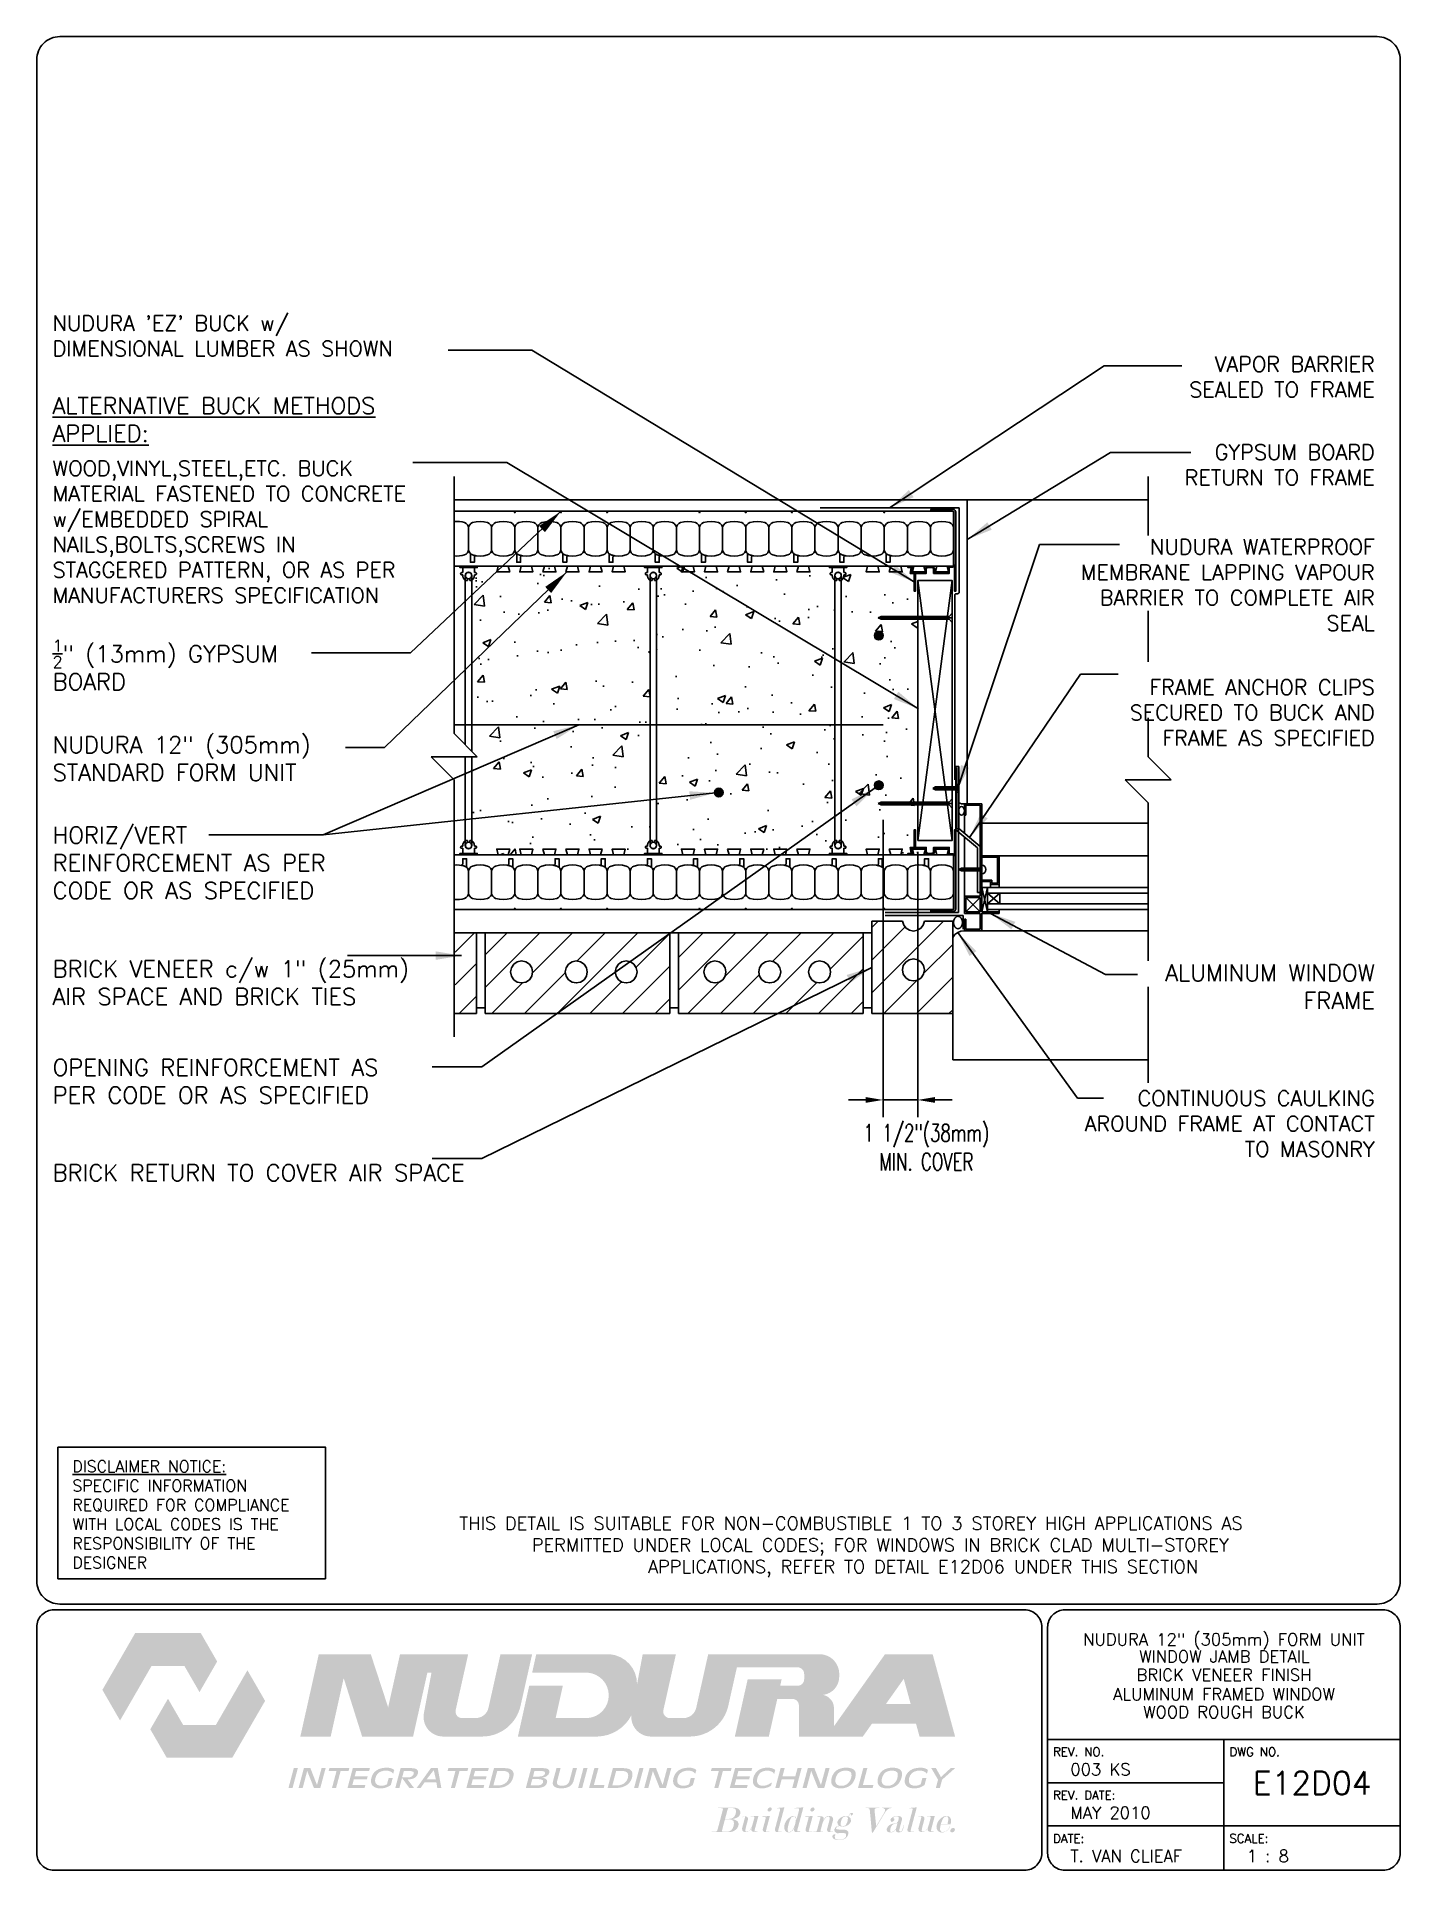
# Paper-space layout 'Layout1' of a CAD drawing. Header units: inches. Extents: x 0.42 to 7.8, y 0.49 to 10.41.
# The model-space entities are those that its viewports show. They can reach past a viewport. Long polylines and large blocks are cut down to what shows.
import ezdxf
from ezdxf.enums import TextEntityAlignment as Align

# ---------------------------------------------------------------- set-up
doc = ezdxf.new("R2010")
doc.units = ezdxf.units.IN
doc.header["$LTSCALE"] = 0.5
doc.header["$MEASUREMENT"] = 0
doc.linetypes.add('DASHED2', pattern=[0.375, 0.25, -0.125])
doc.linetypes.add('HIDDEN2', pattern=[0.1875, 0.125, -0.0625])
doc.layers.get('0').update_dxf_attribs({"linetype": 'CONTINUOUS'})
doc.layers.get('Defpoints').update_dxf_attribs({"linetype": 'CONTINUOUS'})
for name, color, linetype in [('HATCH', 12, 'CONTINUOUS'), ('LINE18', 9, 'CONTINUOUS'), ('line25', 2, 'CONTINUOUS'), ('LINE3', 3, 'CONTINUOUS'), ('LINE50', 5, 'CONTINUOUS'), ('LINE65', 3, 'CONTINUOUS'), ('LINE9', 9, 'CONTINUOUS'), ('LOGO', 7, 'CONTINUOUS'), ('TBK_LINE65', 3, 'CONTINUOUS'), ('TBK_TEXT', 4, 'CONTINUOUS'), ('TEXT', 4, 'CONTINUOUS')]:
    doc.layers.add(name, color=color, linetype=linetype)
doc.styles.add('DIM', font='romans.shx', dxfattribs={"width": 0.7})
doc.styles.add('ROMANS', font='romans')
doc.styles.get("Standard").update_dxf_attribs({"font": 'romans.shx'})
doc.dimstyles.new('ext_12', dxfattribs={"dimscale": 12, "dimtxt": 0.09375, "dimasz": 0.09375, "dimexe": 0.09375, "dimexo": 0.0625, "dimgap": 0.0625, "dimtad": 1, "dimdec": 1, "dimzin": 3, "dimdsep": 46, "dimlunit": 4, "dimtxsty": 'DIM', "dimcen": 0.09, "dimdle": 0.09375, "dimclrt": 4, "dimadec": 0, "dimazin": 0, "dimtfac": 1, "dimtdec": 1, "dimtmove": 2, "dimatfit": 3, "dimfxl": 0, "dimfrac": 2, "dimtolj": 1, "dimtzin": 0, "dimarcsym": 0})
doc.dimstyles.new('ext_8', dxfattribs={"dimscale": 8, "dimtxt": 0.09375, "dimasz": 0.09375, "dimexe": 0.09375, "dimexo": 0.0625, "dimgap": 0.0625, "dimtad": 1, "dimdec": 6, "dimzin": 3, "dimdsep": 46, "dimlunit": 4, "dimtxsty": 'DIM', "dimcen": 0.09, "dimdle": 0.09375, "dimclrt": 4, "dimadec": 0, "dimazin": 0, "dimtfac": 1, "dimtdec": 6, "dimtmove": 2, "dimatfit": 3, "dimfxl": 0, "dimfrac": 2, "dimtolj": 1, "dimtzin": 0, "dimarcsym": 0})

psp = doc.layouts.get("Layout1")

# ---------------------------------------------------------------- texts
at = {"layer": 'TBK_TEXT', "color": 7, "style": 'ROMANS'}
for s, p in [('REV. NO.', (5.9215, 1.107)), ('DWG NO.', (6.876, 1.107)), ('REV. DATE:', (5.9215, 0.8726)), ('DATE: ', (5.9215, 0.6382)), ('SCALE:', (6.876, 0.6382))]:
    psp.add_text(s, height=0.04688, dxfattribs=at).set_placement(p)
at = {"layer": 'TEXT', "insert": (0.6134, 2.7065), "char_height": 0.0625, "width": 1.41371, "attachment_point": 1, "style": 'ROMANS'}
psp.add_mtext('{\\Fromans.shx|c1;\\LDISCLAIMER NOTICE:\\l\\PSPECIFIC INFORMATION REQUIRED FOR COMPLIANCE WITH LOCAL CODES IS THE RESPONSIBILITY OF THE DESIGNER}', dxfattribs=at)

msp = doc.modelspace()

# ---------------------------------------------------------------- texts
at = {"layer": 'TEXT'}
for s, insert, char_height, width, attachment_point in [("{\\H0.9167x;NUDURA 'EZ' BUCK w/ DIMENSIONAL LUMBER AS SHOWN}", (2960.0380943, 490.7507016), 0.72, 17.176884001, 4), ('{\\H0.9167x;VAPOR BARRIER\\PSEALED TO FRAME}', (3017.291118, 488.9745154), 0.72, 15.163479248, 6), ('{\\LALTERNATIVE BUCK METHODS APPLIED:}', (2960.0380943, 487.1291261), 0.72, 17.176884001, 4), ('{\\H0.9167x;GYPSUM BOARD RETURN TO FRAME}', (3017.291118, 485.1653061), 0.72, 10.295799411, 6), ('{\\H0.9167x;WOOD,VINYL,STEEL,ETC. BUCK MATERIAL FASTENED TO CONCRETE w/EMBEDDED SPIRAL NAILS,BOLTS,SCREWS IN STAGGERED PATTERN, OR AS PER MANUFACTURERS SPECIFICATION}', (2960.0380943, 482.2669979), 0.72, 17.176884001, 4), ('{\\H0.9167x;NUDURA WATERPROOF MEMBRANE LAPPING VAPOUR BARRIER TO COMPLETE AIR SEAL }', (3017.291118, 479.9636899), 0.72, 15.163479248, 6), ('\\A1;{\\H0.70008x;\\S1/2;\\H1.429x;" (13mm) GYPSUM\\PBOARD}', (2960.0380943, 476.5022026), 0.72, 17.176884001, 4), ('{\\H0.9167x;FRAME ANCHOR CLIPS SECURED TO BUCK AND FRAME AS SPECIFIED}', (3017.291118, 474.439088), 0.72, 11.846403347, 6), ('\\A1;{\\H1.0004x;NUDURA 12" (305mm) STANDARD FORM UNIT}', (2960.0380943, 472.4458365), 0.72, 17.176884001, 4), ('\\A1;{\\H1.0004x;HORIZ/VERT REINFORCEMENT AS PER CODE OR AS SPECIFIED}', (2960.0380943, 467.9297851), 0.72, 14.940344242, 4), ('\\A1;{\\H1.0004x;BRICK VENEER c/w 1" (25mm) AIR SPACE AND BRICK TIES}', (2960.0380943, 462.74254), 0.72, 17.176884001, 4), ('ALUMINUM WINDOW\\PFRAME', (3017.291118, 462.5689491), 0.72, 15.163479248, 6), ('\\A1;{\\H1.0004x;OPENING REINFORCEMENT AS PER CODE OR AS SPECIFIED}', (2960.0380943, 458.4733731), 0.72, 17.176884001, 4), ('{\\H0.9167x;CONTINUOUS CAULKING AROUND FRAME AT CONTACT TO MASONRY}', (3017.291118, 456.6394585), 0.72, 15.163479248, 6), ('\\A1;{\\H1.0004x;BRICK RETURN TO COVER AIR SPACE}', (2960.0380943, 454.5113859), 0.72, 17.176884001, 4), ('{\\W2.57532; }THIS DETAIL IS SUITABLE FOR NON-COMBUSTIBLE 1 TO 3 STOREY HIGH APPLICATIONS AS\\P{\\W5.3591;  }PERMITTED UNDER LOCAL CODES; FOR WINDOWS IN BRICK CLAD MULTI-STOREY \\P{\\W7.9219;   }APPLICATIONS, REFER TO DETAIL E12D06 UNDER THIS SECTION', (2976.6552613, 438.3116214), 0.5625, 40.636119351, 4)]:
    msp.add_mtext(s, dxfattribs=dict(at, insert=insert, char_height=char_height, width=width, attachment_point=attachment_point))

# ---------------------------------------------------------------- blocks, each defined once
blk = doc.blocks.new('TITLEBLOCK-Tag')
at = {"style": 'ROMANS'}
for tag, height, p in [('TITLE_LINE_1', 0.065, (0.927, -0.1328)), ('TITLE_LINE_2', 0.065, (0.9294, -0.2258)), ('CENTRE-LINE-3', 0.065, (0.927, -0.3246)), ('TITLE_LINE_4', 0.065, (0.927, -0.4299)), ('TITLE_LINE_5', 0.065, (0.927, -0.526)), ('DWG', 0.125, (1.4043, -0.9102))]:
    blk.add_attdef(tag, text='', height=height, dxfattribs=at).set_placement(p, align=Align.MIDDLE_CENTER)
for tag, p in [('LATEST_REVISION', (0.0954, -0.8366)), ('REVISION_DATE', (0.0954, -1.071)), ('DRAWN_BY', (0.0954, -1.3053)), ('SCALE', (1.0499, -1.3053))]:
    blk.add_attdef(tag, text='', height=0.065, dxfattribs=at).set_placement(p, align=Align.MIDDLE_LEFT)
blk = doc.blocks.new('Connector')
blk.add_point((0.271, 0))
at = {"layer": 'LINE9'}
for p, q in [((0, 0.375), (0, -0.375)), ((0.062, -0.375), (0.062, 0.375)), ((0.281, 0.25), (0.062, 0.25))]:
    blk.add_line(p, q, dxfattribs=at)
for points, weights in [([(0.007, 0.375), (0.004, 0.375), (0, 0.375)], [1, 0.972587069138, 0.950305488115]), ([(0.327, 0.343), (0.308, 0.343), (0.281, 0.317), (0.281, 0.297)], [1, 0.85355339, 0.85355339, 1]), ([(0.328, 0.343), (0.327, 0.343), (0.327, 0.343)], [1, 0.70710678, 1]), ([(0.375, 0.297), (0.375, 0.317), (0.348, 0.343), (0.329, 0.343)], [1, 0.85355339, 0.85355339, 1]), ([(0.406, 0.25), (0.546, 0.25), (0.619, 0.131)], [0.958404415409, 0.794674173519, 0.864651571113]), ([(0.619, 0.052), (0.612, 0.049), (0.604, 0.049)], [0.83615024178, 0.892081430621, 1]), ([(0, -0.375), (0.004, -0.375), (0.007, -0.375)], [0.950305488115, 0.972587069138, 1]), ([(0.281, -0.297), (0.281, -0.317), (0.308, -0.343), (0.327, -0.343)], [1, 0.85355339, 0.85355339, 1]), ([(0.327, -0.343), (0.281, -0.343), (0.281, -0.297)], [1, 0.70710678, 1]), ([(0.329, -0.343), (0.348, -0.343), (0.375, -0.317), (0.375, -0.297)], [1, 0.85355339, 0.85355339, 1]), ([(0.375, -0.297), (0.375, -0.343), (0.329, -0.343)], [1, 0.70710678, 1]), ([(0.619, -0.131), (0.546, -0.25), (0.406, -0.25)], [0.864651574428, 0.794674169686, 0.958404415195]), ([(0.604, -0.049), (0.612, -0.049), (0.619, -0.052)], [1, 0.89208144177, 0.836150253337])]:
    blk.add_rational_spline(points, weights, degree=2, dxfattribs=at)
for points, degree in [([(0, 0.375), (0.002, 0.375), (0.005, 0.375), (0.007, 0.375)], 3), ([(0.007, 0.375), (0.021, 0.375), (0.051, 0.375), (0.062, 0.375), (0.062, 0.375)], 3), ([(0.281, 0.25), (0.281, 0.297)], 1), ([(0.327, 0.343), (0.327, 0.343), (0.328, 0.343), (0.328, 0.343)], 3), ([(0.328, 0.343), (0.329, 0.343), (0.329, 0.343), (0.329, 0.343)], 3), ([(0.375, 0.25), (0.375, 0.297)], 1), ([(0.406, 0.25), (0.375, 0.25)], 1), ([(0.406, 0.25), (0.406, 0.25)], 1), ([(0.406, 0.25), (0.406, 0.25)], 1), ([(0.406, 0.25), (0.406, 0.25)], 1), ([(0.406, 0.25), (0.406, 0.25)], 1), ([(0.406, 0.25), (0.406, 0.25)], 1), ([(0.406, 0.25), (0.406, 0.25)], 1), ([(0.406, 0.25), (0.406, 0.25)], 1), ([(0.406, 0.25), (0.406, 0.25)], 1), ([(0.406, 0.25), (0.406, 0.25)], 1), ([(0.406, 0.25), (0.406, 0.25)], 1), ([(0.406, 0.25), (0.406, 0.25)], 1), ([(0.406, 0.25), (0.406, 0.25)], 1), ([(0.406, 0.25), (0.406, 0.25)], 1), ([(0.406, 0.25), (0.406, 0.25)], 1), ([(0.406, 0.25), (0.406, 0.25)], 1), ([(0.406, 0.25), (0.406, 0.25)], 1), ([(0.406, 0.25), (0.406, 0.25)], 1), ([(0.406, 0.25), (0.406, 0.25)], 1), ([(0.406, 0.25), (0.406, 0.25)], 1), ([(0.406, 0.25), (0.406, 0.25)], 1), ([(0.406, 0.25), (0.406, 0.25)], 1), ([(0.406, 0.25), (0.406, 0.25)], 1), ([(0.406, 0.25), (0.406, 0.25)], 1), ([(0.406, 0.25), (0.406, 0.25)], 1), ([(0.604, 0.049), (0.532, 0.049)], 1), ([(0.532, 0.049), (0.532, 0.049)], 1), ([(0.532, 0.049), (0.532, 0.049)], 1), ([(0.532, 0.049), (0.532, 0.049)], 1), ([(0.532, 0.049), (0.532, 0.049)], 1), ([(0.532, 0.049), (0.532, 0.049)], 1), ([(0.532, 0.049), (0.532, 0.049)], 1), ([(0.532, 0.049), (0.532, 0.049)], 1), ([(0.532, 0.049), (0.532, 0.049)], 1), ([(0.532, 0.049), (0.532, 0.049)], 1), ([(0.532, 0.049), (0.532, 0.049)], 1), ([(0.604, 0.049), (0.609, 0.049), (0.614, 0.05), (0.619, 0.052)], 3), ([(0.604, 0.049), (0.604, 0.049)], 1), ([(0.604, 0.049), (0.604, 0.049)], 1), ([(0.604, 0.049), (0.604, 0.049)], 1), ([(0.604, 0.049), (0.604, 0.049)], 1), ([(0.619, 0.131), (0.619, 0.052)], 1), ([(0.619, 0.131), (0.619, 0.131)], 1), ([(0.619, 0.131), (0.619, 0.131)], 1), ([(0.619, 0.131), (0.619, 0.131)], 1), ([(0.619, 0.131), (0.619, 0.131)], 1), ([(0.007, -0.375), (0.005, -0.375), (0.002, -0.375), (0, -0.375)], 3), ([(0.062, -0.375), (0.062, -0.375), (0.051, -0.375), (0.021, -0.375), (0.007, -0.375)], 3), ([(0.062, -0.25), (0.281, -0.25)], 1), ([(0.281, -0.297), (0.281, -0.25)], 1), ([(0.281, -0.25), (0.281, -0.297)], 1), ([(0.328, -0.343), (0.328, -0.343), (0.327, -0.343), (0.327, -0.343)], 3), ([(0.329, -0.343), (0.329, -0.343), (0.329, -0.343), (0.328, -0.343)], 3), ([(0.375, -0.25), (0.375, -0.297)], 1), ([(0.375, -0.297), (0.375, -0.25)], 1), ([(0.406, -0.25), (0.375, -0.25)], 1), ([(0.406, -0.25), (0.406, -0.25)], 1), ([(0.406, -0.25), (0.406, -0.25)], 1), ([(0.406, -0.25), (0.406, -0.25)], 1), ([(0.406, -0.25), (0.406, -0.25)], 1), ([(0.406, -0.25), (0.406, -0.25)], 1), ([(0.406, -0.25), (0.406, -0.25)], 1), ([(0.406, -0.25), (0.406, -0.25)], 1), ([(0.406, -0.25), (0.406, -0.25)], 1), ([(0.406, -0.25), (0.406, -0.25)], 1), ([(0.406, -0.25), (0.406, -0.25)], 1), ([(0.406, -0.25), (0.406, -0.25)], 1), ([(0.532, -0.049), (0.604, -0.049)], 1), ([(0.604, -0.049), (0.58, -0.049), (0.556, -0.049), (0.532, -0.049)], 3), ([(0.532, -0.049), (0.532, -0.049)], 1), ([(0.532, -0.049), (0.532, -0.049)], 1), ([(0.532, -0.049), (0.532, -0.049)], 1), ([(0.532, -0.049), (0.532, -0.049)], 1), ([(0.619, -0.052), (0.614, -0.05), (0.609, -0.049), (0.604, -0.049)], 3), ([(0.604, -0.049), (0.604, -0.049)], 1), ([(0.604, -0.049), (0.604, -0.049)], 1), ([(0.604, -0.049), (0.604, -0.049)], 1), ([(0.604, -0.049), (0.604, -0.049)], 1), ([(0.604, -0.049), (0.604, -0.049)], 1), ([(0.604, -0.049), (0.604, -0.049)], 1), ([(0.604, -0.049), (0.604, -0.049)], 1), ([(0.604, -0.049), (0.604, -0.049)], 1), ([(0.619, -0.052), (0.619, -0.131)], 1), ([(0.619, -0.131), (0.619, -0.131)], 1), ([(0.619, -0.131), (0.619, -0.131)], 1), ([(0.619, -0.131), (0.619, -0.131)], 1), ([(0.619, -0.131), (0.619, -0.131)], 1)]:
    blk.add_open_spline(points, degree=degree, dxfattribs=at)
for points, weights, knots in [([(0.062, 0.375), (0.062, 0.375), (0.046, 0.375), (0.03, 0.375), (0.007, 0.375)], [0.868718858569, 0.861102746415, 1, 0.861102734288, 0.868718859898], [0, 0, 0, 0.5, 0.5, 1, 1, 1]), ([(0.532, 0.049), (0.472, 0.203), (0.333, 0.113), (0.157, 0), (0.333, -0.113), (0.472, -0.203), (0.532, -0.049)], [0.899508922286, 0.599718215298, 1, 0.54226024, 1, 0.599718224335, 0.899508908749], [0, 0, 0, 0.318112, 0.318112, 0.681888, 0.681888, 1, 1, 1]), ([(0.007, -0.375), (0.03, -0.375), (0.046, -0.375), (0.062, -0.375), (0.062, -0.375)], [0.868718859319, 0.861102739573, 1, 0.861102742958, 0.868718858948], [0, 0, 0, 0.5, 0.5, 1, 1, 1])]:
    blk.add_rational_spline(points, weights, degree=2, knots=knots, dxfattribs=at)
blk = doc.blocks.new('Easy-Buck')
at = {"layer": 'LINE9'}
blk.add_hatch(color=256, dxfattribs=at).paths.add_polyline_path([(-0.958, -2.402), (-0.958, -2.452), (-0.908, -2.467), (-0.028, -2.467, 0.414214), (0.122, -2.317), (0.122, 1.093), (0.072, 1.093), (0.072, -0.038, 0.414214), (-0.008, 0.043), (-0.158, 0.043), (-0.158, 0.323), (-0.842, 0.323), (-0.842, 0.162, -0.414214), (-0.942, 0.062), (-1.058, 0.062, -0.414214), (-1.158, 0.162), (-1.158, 0.323), (-1.628, 0.323), (-1.628, 1.093), (-1.678, 1.093), (-1.678, 0.323), (-1.85, 0.323), (-1.815, 0.062), (-1.958, 0.062), (-1.958, 0.012), (-1.758, 0.012), (-1.792, 0.273), (-1.208, 0.273), (-1.208, 0.162, 0.414214), (-1.058, 0.012), (-0.942, 0.012, 0.414214), (-0.792, 0.162), (-0.792, 0.273), (-0.208, 0.273), (-0.208, 0.053, 0.184483), (-0.192, 0.012), (-0.008, 0.012, -0.414214), (0.042, -0.038), (0.042, -2.317, -0.414214), (-0.028, -2.388), (-0.908, -2.388)])
blk.add_lwpolyline([(-0.958, -2.402), (-0.958, -2.452), (-0.908, -2.467), (-0.028, -2.467, 0.414214), (0.122, -2.317), (0.122, 1.093), (0.072, 1.093), (0.072, -0.038, 0.414214), (-0.008, 0.043), (-0.148, 0.043, -0.414214), (-0.158, 0.053), (-0.158, 0.323), (-0.842, 0.323), (-0.842, 0.162, -0.414214), (-0.942, 0.062), (-1.058, 0.062, -0.414214), (-1.158, 0.162), (-1.158, 0.323), (-1.628, 0.323), (-1.628, 1.093), (-1.678, 1.093), (-1.678, 0.323), (-1.85, 0.323), (-1.815, 0.062), (-1.958, 0.062), (-1.958, 0.012), (-1.758, 0.012), (-1.792, 0.273), (-1.208, 0.273), (-1.208, 0.162, 0.414214), (-1.058, 0.012), (-0.942, 0.012, 0.414214), (-0.792, 0.162), (-0.792, 0.273), (-0.208, 0.273), (-0.208, 0.053, 0.184483), (-0.192, 0.012), (-0.008, 0.012, -0.414214), (0.042, -0.038), (0.042, -2.317, -0.414214), (-0.028, -2.388), (-0.908, -2.388)], format="xyb", close=True, dxfattribs=at)
blk = doc.blocks.new('*D3')
at = {"layer": 'Defpoints', "color": 0}
for p in [(2995.998, 470.298), (2997.498, 468.905), (2997.498, 457.665)]:
    blk.add_point(p, dxfattribs=at)
at = {"layer": 'TEXT', "color": 0, "lineweight": -2}
for p, q in [((2995.998, 469.798), (2995.998, 456.915)), ((2997.498, 468.405), (2997.498, 456.915)), ((2995.248, 457.665), (2994.498, 457.665)), ((2995.998, 457.665), (2997.498, 457.665)), ((2998.248, 457.665), (2998.998, 457.665))]:
    blk.add_line(p, q, dxfattribs=at)
at = {"layer": 'TEXT', "color": 0}
for points in [[(2995.248, 457.79), (2995.248, 457.54), (2995.998, 457.665)], [(2998.248, 457.79), (2998.248, 457.54), (2997.498, 457.665)]]:
    blk.add_solid(points, dxfattribs=at)
at = {"layer": 'TEXT', "color": 4, "insert": (2997.876, 455.614), "char_height": 0.75, "attachment_point": 5, "style": 'DIM'}
blk.add_mtext('\\A1;1 1/2"(38mm)\\PMIN. COVER', dxfattribs=at)

# ---------------------------------------------------------------- dimensions: what is measured, and where the dimension line sits
at = {"layer": 'TEXT'}
dim = msp.add_linear_dim(base=(2997.4981947, 457.6651677), p1=(2995.9981947, 470.2978304), p2=(2997.4981947, 468.905438), text='<>(38mm)\\PMIN. COVER', dimstyle='ext_8', dxfattribs=at)
dim.commit()
dim.dimension.update_dxf_attribs({"geometry": '*D3', "text_midpoint": (2997.875653, 455.6143233), "dimtype": 160})

# ---------------------------------------------------------------- hatches: boundary and pattern name
at = {"layer": 'HATCH'}
h = msp.add_hatch(dxfattribs=at)
h.set_pattern_fill('AR-CONC', color=256, scale=0.5)
h.set_pattern_definition([(50, (0, 0), (3.586301, -0.3137607), [0.375, -4.125]), (355, (0, 0), (-0.6937567, 3.7609607), [0.3, -3.3]), (100.45144, (0.299, -0.026), (2.8925442, 3.4472), [0.318701, -3.5057106]), (46.1842, (0, 1), (5.3362067, -0.8275964), [0.5625, -6.1875]), (96.63564, (0.4447, 0.931), (4.67331, 4.870593), [0.478052, -5.258569]), (351.18416, (0, 1), (4.67331, 4.870593), [0.45, -4.95]), (21, (0.5, 0.75), (2.9845353, -2.0130945), [0.375, -4.125]), (326, (0.5, 0.75), (1.2165767, 3.6257502), [0.3, -3.3]), (71.45144, (0.7487, 0.5822), (4.201112, 1.6126558), [0.318701, -3.5057106]), (37.5, (0, 0), (0.0607993, 1.66446927), [0, -3.26, 0, -3.35, 0, -3.3125]), (7.5, (0, 0), (1.3153477, 1.9720586), [0, -1.91, 0, -3.185, 0, -1.2625]), (327.5, (-1.115, 0), (2.6691122, -0.11277436), [0, -1.25, 0, -3.9, 0, -5.175]), (317.5, (-1.615, 0), (2.9159308, 0.500525), [0, -1.625, 0, -2.59, 0, -3.675])])
h.paths.add_polyline_path([(2978.4252295, 480.7729849), (2985.675231, 480.7729849), (2985.9095606, 480.1678175), (2985.9095606, 468.8930586), (2985.675231, 468.2804406), (2978.4252295, 468.2804406), (2978.1812592, 468.8993015), (2978.4277683, 472.5304029), (2978.1812592, 480.1615746)])
h.paths.add_polyline_path([(2986.4252295, 480.7729849), (2993.675231, 480.7729849), (2993.9095606, 480.1678175), (2993.9095606, 468.8930586), (2993.675231, 468.2804406), (2986.4252295, 468.2804406), (2986.1812592, 468.8993015), (2986.1812592, 480.1615746)])
h.paths.add_polyline_path([(2994.4252295, 480.7729849), (2997.4981947, 480.7729849), (2997.4981947, 468.2804029), (2994.4252295, 468.2804029), (2994.1908106, 468.8931195), (2994.1908106, 480.1677566)])
h = msp.add_hatch(dxfattribs=at)
h.set_pattern_fill('ANSI31', color=256, scale=8, style=0)
h.set_pattern_definition([(45, (89.147, 16.6728), (-0.70710678, 0.70710678), [])])
h.paths.add_polyline_path([(2978.3892042, 464.9058107), (2977.4746719, 464.9058107), (2977.4746719, 461.4058107), (2978.3892042, 461.4058107)])
edge = h.paths.add_edge_path()
edge.add_arc((2980.3458021, 463.2074394), 0.4765505, 0, 360)
edge = h.paths.add_edge_path()
edge.add_arc((2982.7149114, 463.2074394), 0.4765505, 0, 360)
edge = h.paths.add_edge_path()
edge.add_arc((2984.8748754, 463.2074394), 0.4765505, 0, 360)
h.paths.add_polyline_path([(2978.7642042, 464.9058107), (2978.7642042, 461.4058107), (2986.7642042, 461.4058107), (2986.7642042, 464.9058107)])
edge = h.paths.add_edge_path()
edge.add_arc((2988.7208021, 463.2074394), 0.4765505, 0, 360)
edge = h.paths.add_edge_path()
edge.add_arc((2991.0899114, 463.2074394), 0.4765505, 0, 360)
edge = h.paths.add_edge_path()
edge.add_arc((2993.2498754, 463.2074394), 0.4765505, 0, 360)
h.paths.add_polyline_path([(2995.1392042, 464.9058107), (2987.1392042, 464.9058107), (2987.1392042, 461.4058107), (2995.1392042, 461.4058107)])
edge = h.paths.add_edge_path()
edge.add_arc((2997.315833, 463.2951394), 0.4765505, 0, 360)
edge = h.paths.add_edge_path()
edge.add_arc((2997.315833, 465.4551034), 0.4765505, 185.986391627, 354.013608373)
edge.add_line((2997.7897847, 465.4054029), (2999.0142042, 465.4054029))
edge.add_line((2999.0142042, 465.4054029), (2999.0142042, 461.4058107))
edge.add_line((2999.0142042, 461.4058107), (2995.5142042, 461.4058107))
edge.add_line((2995.5142042, 461.4058107), (2995.5142042, 465.4054029))
edge.add_line((2995.5142042, 465.4054029), (2996.8418813, 465.4054029))
at = {"layer": 'LINE65'}
for points in [[(2995.6231947, 477.771652, 1), (2995.9981947, 477.771652, 1)], [(2989.0721615, 470.9756063, 1), (2988.6971615, 470.9756063, 1)], [(2995.9981947, 471.2892241, 1), (2995.6231947, 471.2892241, 1)]]:
    msp.add_hatch(color=256, dxfattribs=at).paths.add_polyline_path(points)

# ---------------------------------------------------------------- linework, layer by layer
at = {"layer": 'HATCH'}
for p, q in [((2992.4072304, 480.5316071), (2992.4072304, 480.5316071)), ((2992.4097685, 480.5289316), (2992.4097685, 480.5289316)), ((2998.9981947, 478.5439478), (2995.7916411, 478.5439478)), ((2999.1481947, 471.1580912), (2998.1481947, 471.1580912)), ((2998.9981947, 470.5033855), (2995.7916411, 470.5033855)), ((3000.2732091, 467.6430202), (2999.2732091, 467.6430202))]:
    msp.add_line(p, q, dxfattribs=at)
at = {"layer": 'HATCH', "color": 6, "linetype": 'DASHED2'}
for p, q in [((2999.1874847, 469.4365153), (2999.1874847, 472.0412005)), ((2999.2307075, 469.4052653), (2999.2187347, 469.4052653)), ((2999.2619575, 465.7804029), (2999.2619575, 469.3740153)), ((2996.0971338, 465.7804029), (2999.2619575, 465.7804029)), ((2996.0971338, 465.6554029), (2999.4606947, 465.6554029)), ((2999.4606947, 465.0564525), (2999.4606947, 465.6554029))]:
    msp.add_line(p, q, dxfattribs=at)
msp.add_lwpolyline([(2993.2749322, 483.2999568), (2999.2934697, 483.2999568), (2999.2934697, 479.6503433, -0.4142135624), (2999.2309697, 479.5878433), (2999.1700983, 479.5878433, 0.4142135624), (2999.1075983, 479.5253433), (2999.1075983, 470.156901)], format="xyb", dxfattribs=at)
for centre, start, end in [((2999.2187347, 469.4365153), 180, 270), ((2999.2307075, 469.3740153), 0, 90)]:
    msp.add_arc(centre, 0.03125, start, end, dxfattribs=at)
at = {"layer": 'HATCH', "extrusion": (0, 0, -1)}
msp.add_ellipse((2999.2402807, 465.348537), major_axis=(0, -0.2700001), ratio=0.7290404598, start_param=-1.5707963268, end_param=4.7123889804, dxfattribs=at)
at = {"layer": 'LINE18'}
for p, q in [((2999.6481947, 483.6554029), (2977.4277683, 483.6554029)), ((2999.6481947, 470.4929548), (2999.6481947, 483.6554029)), ((2977.9095606, 473.0486107), (2977.9095606, 480.3744381)), ((2978.1908106, 472.7673607), (2978.1908106, 480.3744381)), ((2985.9095606, 468.686438), (2985.9095606, 480.3744381)), ((2986.1908106, 468.686438), (2986.1908106, 480.3744381)), ((2993.9095606, 468.686438), (2993.9095606, 480.3744381)), ((2994.1908106, 468.686438), (2994.1908106, 480.3744381)), ((2998.8544766, 478.6064478), (2998.9981947, 478.750166)), ((2998.8544766, 478.4814478), (2998.9981947, 478.3377297)), ((2977.9095606, 468.686438), (2977.9095606, 472.5304029)), ((2978.1908106, 468.686438), (2978.1908106, 472.5304029)), ((2999.1481947, 469.367933), (2999.1481947, 472.1030742)), ((2999.2731947, 472.1030742), (2999.1481947, 472.1030742)), ((2999.2731947, 469.4259823), (2999.2731947, 472.1030742)), ((2998.1481947, 471.1580912), (2998.2677034, 471.2205912)), ((2998.1481947, 471.1580912), (2998.2677034, 471.0955912)), ((2999.1481947, 471.2205912), (2998.2677034, 471.2205912)), ((2999.1481947, 471.0955912), (2998.2677034, 471.0955912)), ((2999.1481947, 471.2393094), (2999.2731947, 471.3643094)), ((2999.1481947, 471.0768731), (2999.2731947, 470.9518731)), ((2998.8544766, 470.5658855), (2998.9981947, 470.7096037)), ((2998.8544766, 470.4408855), (2998.9981947, 470.2971674)), ((3000.0857305, 468.5762086), (2999.1481947, 469.367933)), ((3000.2107305, 468.6342578), (2999.2731947, 469.4259823)), ((2999.5857088, 469.9929195), (2999.5231947, 469.9929195)), ((2999.1481947, 468.5304029), (2999.1481947, 469.2179029)), ((3000.0857305, 467.7055202), (3000.0857305, 468.5762086)), ((3000.2107305, 467.7055202), (3000.2107305, 468.6342578)), ((2999.2732091, 467.6430202), (2999.3927178, 467.7055202)), ((3000.2732091, 467.7055202), (2999.3927178, 467.7055202)), ((2999.2732091, 467.6430202), (2999.3927178, 467.5805202)), ((3000.2732091, 467.5805202), (2999.3927178, 467.5805202)), ((3000.0857305, 466.6517825), (3000.0857305, 467.5805202)), ((3000.2107305, 466.6517825), (3000.2107305, 467.5805202)), ((3000.2107305, 466.6517825), (3000.0857305, 466.6517825)), ((2999.5857088, 465.4929683), (2999.5231947, 465.4929683))]:
    msp.add_line(p, q, dxfattribs=at)
at = {"layer": 'LINE18', "linetype": 'HIDDEN2'}
for p, q in [((2995.7916411, 478.5439478), (2995.9111498, 478.6064478)), ((2995.7916411, 478.5439478), (2995.9111498, 478.4814478)), ((2998.8544766, 478.6064478), (2995.9111498, 478.6064478)), ((2998.8544766, 478.4814478), (2995.9111498, 478.4814478)), ((2995.7916411, 470.5033855), (2995.9111498, 470.5658855)), ((2995.7916411, 470.5033855), (2995.9111498, 470.4408855)), ((2998.8544766, 470.5658855), (2995.9111498, 470.5658855)), ((2998.8544766, 470.4408855), (2995.9111498, 470.4408855))]:
    msp.add_line(p, q, dxfattribs=at)
at = {"layer": 'LINE18', "flags": 128}
for points in [[(2999.5231947, 469.9929195), (2999.5231947, 470.4929548), (3000.2732091, 470.4929548)], [(2999.5857088, 469.9929195), (2999.5857088, 470.4304793), (3000.2106565, 470.4304793)], [(3000.2106565, 470.4304793), (3000.2107099, 467.7055202)], [(3000.2732091, 470.4929548), (3000.2732091, 466.2700746)], [(2999.5231947, 469.2148638), (2999.5231947, 470.0308676)], [(2999.5231947, 467.7055202), (2999.5231947, 469.0512553)], [(3000.2732091, 468.2429117), (3001.0231849, 468.2429117), (3001.0231849, 466.9929392), (3000.6481777, 466.9929392), (3000.6481777, 467.1178901)], [(3000.2732091, 468.1804362), (3000.9607865, 468.1804362), (3000.9606708, 467.0554147), (3000.7106146, 467.0554147), (3000.7107303, 467.1803656)], [(2999.5231947, 465.7429666), (2999.5231947, 467.5805202)], [(3000.2107123, 467.5805202), (3000.2107336, 466.4926725)], [(3000.7107303, 467.1803656), (3000.2732091, 467.1803656)], [(3000.2732091, 467.1178901), (3000.6481777, 467.1178901)], [(3000.6481777, 466.9929392), (3000.6481777, 466.8679882)], [(3001.0231849, 466.9929392), (3001.0231849, 466.8679882)], [(3000.2107336, 466.4926725), (2999.5231947, 466.4926725)], [(2999.5231947, 466.4926725), (2999.5231947, 466.430197)], [(2999.5231947, 466.2700746), (2999.5231947, 466.430197)], [(2999.5857088, 466.2700746), (2999.5231947, 466.2700746)], [(3000.210695, 466.430197), (2999.5857088, 466.430197)], [(2999.5857088, 466.2700746), (2999.5857088, 466.430197)], [(2999.5857088, 465.9655645), (2999.5857088, 466.2700746)], [(3000.210695, 466.2700746), (3000.210695, 466.430197)], [(3000.210695, 465.9655645), (3000.210695, 466.2700746)], [(3000.2732091, 466.2700746), (3000.210695, 466.2700746)], [(3000.5232267, 466.8679882), (3000.2732091, 466.8679882)], [(3000.2732091, 465.9655645), (3000.2732091, 466.2700746)], [(3000.5232267, 466.8679882), (3007.4768078, 466.8679882)], [(3000.5232267, 466.6180863), (3000.5232267, 466.8679882)], [(3000.5232267, 466.1553049), (3001.060863, 466.1553049), (3001.060863, 466.6180863), (3000.5232267, 466.6180863), (3000.5232267, 466.1553049)], [(3000.5232267, 465.9054029), (3000.5232267, 466.1553049)], [(2999.5231947, 465.9655645), (2999.5231947, 465.8054421)], [(2999.5857088, 465.9655645), (2999.5231947, 465.9655645)], [(2999.5231947, 465.7429666), (2999.5231947, 465.8054421)], [(2999.5231947, 465.4929683), (2999.5231947, 464.992933), (3000.2732091, 464.992933), (3000.2732091, 465.7429666), (3001.0231849, 465.7429666)], [(2999.5231947, 465.7429666), (3000.210695, 465.7429666)], [(2999.5857088, 465.9655645), (2999.5857088, 465.8054421)], [(3000.210695, 465.8054421), (2999.5857088, 465.8054421)], [(2999.5857088, 465.4929683), (2999.5857088, 465.0554085), (3000.2106179, 465.0554085)], [(3000.210695, 465.7429666), (3000.2106179, 465.0554085)], [(3000.210695, 465.9655645), (3000.210695, 465.8054421)], [(3000.2732091, 465.9655645), (3000.210695, 465.9655645)], [(3000.2732091, 465.9655645), (3000.2732091, 465.8054421)], [(3001.0231849, 465.8054421), (3000.2732091, 465.8054421)], [(3000.5232267, 465.9054029), (3007.4768078, 465.9054029)], [(3001.0231849, 465.8054421), (3000.5232267, 465.8054421), (3000.5232267, 465.9054029), (3001.0231849, 465.9054029), (3001.0231849, 465.8054421)], [(3001.0231849, 465.7429666), (3001.0231849, 465.8054421)]]:
    msp.add_lwpolyline(points, dxfattribs=at)
at = {"layer": 'LINE18'}
for centre in [(2978.0501856, 480.3744381), (2986.0501856, 480.3744381), (2994.0501856, 480.3744381), (2978.0501856, 468.686438), (2986.0501856, 468.686438), (2994.0501856, 468.686438)]:
    msp.add_circle(centre, 0.140625, dxfattribs=at)
msp.add_arc((3000.2732091, 467.6430202), 0.1832614, 270, 90, dxfattribs=at)
at = {"layer": 'line25', "color": 12}
for p, q in [((2999.6481947, 483.6554029), (3007.4768078, 483.6554029)), ((2998.9981947, 480.155438), (2997.4981947, 468.905438)), ((2997.4981947, 480.155438), (2998.9981947, 468.905438)), ((2999.0142042, 464.7055298), (2999.0142042, 459.4054029)), ((2999.0142042, 459.4054029), (3007.4768078, 459.4054029))]:
    msp.add_line(p, q, dxfattribs=at)
at = {"layer": 'line25'}
for p, q in [((2999.0502303, 480.7804029), (2977.4277683, 480.7804029)), ((2998.0502303, 468.2804029), (2977.4277683, 468.2804029)), ((2999.0502303, 468.2804029), (2998.0502303, 468.2804029)), ((2995.5142042, 465.4054029), (2995.5142042, 461.4058107)), ((2995.5142042, 465.4054029), (2996.8418813, 465.4054029)), ((2997.7897847, 465.4054029), (2999.0142042, 465.4054029)), ((2999.0142042, 461.4058107), (2999.0142042, 465.4054029)), ((2977.4746719, 464.9058107), (2995.5142042, 464.9058107)), ((2978.3892042, 464.9058107), (2978.3892042, 461.4058107)), ((2978.7642042, 464.9058107), (2978.7642042, 461.4058107)), ((2978.7642042, 464.9058107), (2978.7642042, 461.4058107)), ((2986.7642042, 464.9058107), (2986.7642042, 461.4058107)), ((2987.1392042, 464.9058107), (2987.1392042, 461.4058107)), ((2987.1392042, 464.9058107), (2987.1392042, 461.4058107)), ((2995.1392042, 464.9058107), (2995.1392042, 461.4058107)), ((2978.3892042, 461.4058107), (2977.4746719, 461.4058107)), ((2978.7642042, 461.6558107), (2978.3892042, 461.6558107)), ((2986.7642042, 461.4058107), (2978.7642042, 461.4058107)), ((2987.1392042, 461.6558107), (2986.7642042, 461.6558107)), ((2995.1392042, 461.4058107), (2987.1392042, 461.4058107)), ((2995.5142042, 461.6558107), (2995.1392042, 461.6558107)), ((2995.5142042, 461.4058107), (2999.0142042, 461.4058107))]:
    msp.add_line(p, q, dxfattribs=at)
for points in [[(2979.7690643, 480.7804029), (2979.8313963, 480.5304029), (2979.2690643, 480.5304029), (2979.3313963, 480.7804029)], [(2980.7690643, 480.7804029), (2980.8313963, 480.5304029), (2980.2690643, 480.5304029), (2980.3313963, 480.7804029)], [(2981.7690643, 480.7804029), (2981.8313963, 480.5304029), (2981.2690643, 480.5304029), (2981.3313963, 480.7804029)], [(2982.7690643, 480.7804029), (2982.8313963, 480.5304029), (2982.2690643, 480.5304029), (2982.3313963, 480.7804029)], [(2983.7690643, 480.7804029), (2983.8313963, 480.5304029), (2983.2690643, 480.5304029), (2983.3313963, 480.7804029)], [(2984.7690643, 480.7804029), (2984.8313963, 480.5304029), (2984.2690643, 480.5304029), (2984.3313963, 480.7804029)], [(2987.7690643, 480.7804029), (2987.8313963, 480.5304029), (2987.2690643, 480.5304029), (2987.3313963, 480.7804029)], [(2988.7690643, 480.7804029), (2988.8313963, 480.5304029), (2988.2690643, 480.5304029), (2988.3313963, 480.7804029)], [(2989.7690643, 480.7804029), (2989.8313963, 480.5304029), (2989.2690643, 480.5304029), (2989.3313963, 480.7804029)], [(2990.7690643, 480.7804029), (2990.8313963, 480.5304029), (2990.2690643, 480.5304029), (2990.3313963, 480.7804029)], [(2991.7690643, 480.7804029), (2991.8313963, 480.5304029), (2991.2690643, 480.5304029), (2991.3313963, 480.7804029)], [(2992.7690643, 480.7804029), (2992.8313963, 480.5304029), (2992.2690643, 480.5304029), (2992.3313963, 480.7804029)], [(2995.7690643, 480.7804029), (2995.8313963, 480.5304029), (2995.2690643, 480.5304029), (2995.3313963, 480.7804029)], [(2996.7690643, 480.7804029), (2996.8313963, 480.5304029), (2996.2690643, 480.5304029), (2996.3313963, 480.7804029)], [(2997.7690643, 480.7804029), (2997.8313963, 480.5304029), (2997.2690643, 480.5304029), (2997.3313963, 480.7804029)], [(2998.7690643, 480.7804029), (2998.8313963, 480.5304029), (2998.2690643, 480.5304029), (2998.3313963, 480.7804029)], [(2997.4981947, 468.905438), (2998.9981947, 468.905438), (2998.9981947, 480.155438), (2997.4981947, 480.155438)], [(2979.7690643, 468.2804029), (2979.8313963, 468.5304029), (2979.2690643, 468.5304029), (2979.3313963, 468.2804029)], [(2980.7690643, 468.2804029), (2980.8313963, 468.5304029), (2980.2690643, 468.5304029), (2980.3313963, 468.2804029)], [(2981.7690643, 468.2804029), (2981.8313963, 468.5304029), (2981.2690643, 468.5304029), (2981.3313963, 468.2804029)], [(2982.7690643, 468.2804029), (2982.8313963, 468.5304029), (2982.2690643, 468.5304029), (2982.3313963, 468.2804029)], [(2983.7690643, 468.2804029), (2983.8313963, 468.5304029), (2983.2690643, 468.5304029), (2983.3313963, 468.2804029)], [(2984.7690643, 468.2804029), (2984.8313963, 468.5304029), (2984.2690643, 468.5304029), (2984.3313963, 468.2804029)], [(2987.7690643, 468.2804029), (2987.8313963, 468.5304029), (2987.2690643, 468.5304029), (2987.3313963, 468.2804029)], [(2988.7690643, 468.2804029), (2988.8313963, 468.5304029), (2988.2690643, 468.5304029), (2988.3313963, 468.2804029)], [(2989.7690643, 468.2804029), (2989.8313963, 468.5304029), (2989.2690643, 468.5304029), (2989.3313963, 468.2804029)], [(2990.7690643, 468.2804029), (2990.8313963, 468.5304029), (2990.2690643, 468.5304029), (2990.3313963, 468.2804029)], [(2991.7690643, 468.2804029), (2991.8313963, 468.5304029), (2991.2690643, 468.5304029), (2991.3313963, 468.2804029)], [(2992.7690643, 468.2804029), (2992.8313963, 468.5304029), (2992.2690643, 468.5304029), (2992.3313963, 468.2804029)], [(2995.7690643, 468.2804029), (2995.8313963, 468.5304029), (2995.2690643, 468.5304029), (2995.3313963, 468.2804029)], [(2996.7690643, 468.2804029), (2996.8313963, 468.5304029), (2996.2690643, 468.5304029), (2996.3313963, 468.2804029)], [(2997.7690643, 468.2804029), (2997.8313963, 468.5304029), (2997.2690643, 468.5304029), (2997.3313963, 468.2804029)], [(2998.7690643, 468.2804029), (2998.8313963, 468.5304029), (2998.2690643, 468.5304029), (2998.3313963, 468.2804029)]]:
    msp.add_lwpolyline(points, close=True, dxfattribs=at)
at = {"layer": 'line25', "color": 12, "flags": 128}
for points in [[(3000.2732091, 469.6554247), (3007.4768078, 469.6554247)], [(3001.0231849, 468.2429117), (3007.4768078, 468.2429117)], [(2999.5857088, 465.8054421), (3000.210695, 466.430197)], [(3000.210695, 465.8054421), (2999.5857088, 466.430197)], [(3000.5232267, 465.8054421), (3000.2732091, 466.8679882)], [(3000.2732091, 465.8054421), (3000.5232267, 466.8679882)], [(3000.5232267, 466.6180863), (3007.4768078, 466.6180863)], [(3001.060863, 466.1553049), (3000.5232267, 466.6180863)], [(3000.5232267, 466.1553049), (3001.060863, 466.6180863)], [(3000.5232267, 466.1553049), (3007.4768078, 466.1553049)], [(3000.2732091, 464.992933), (3007.4768078, 464.992933)]]:
    msp.add_lwpolyline(points, dxfattribs=at)
at = {"layer": 'line25'}
for centre in [(2997.315833, 463.2951394), (2980.3458021, 463.2074394), (2982.7149114, 463.2074394), (2984.8748754, 463.2074394), (2988.7208021, 463.2074394), (2991.0899114, 463.2074394), (2993.2498754, 463.2074394)]:
    msp.add_circle(centre, 0.4765505, dxfattribs=at)
at = {"layer": 'line25', "color": 12}
for centre, radius, start, end in [((2999.4610037, 470.7891238), 0.3026282, 231.640546645, 281.858959681), ((2999.5283604, 464.3893665), 0.6035859, 90.490363468, 148.411937839)]:
    msp.add_arc(centre, radius, start, end, dxfattribs=at)
at = {"layer": 'line25'}
msp.add_arc((2997.315833, 465.4551034), 0.4765505, 185.986391627, 354.013608373, dxfattribs=at)
at = {"layer": 'line25', "color": 12, "extrusion": (0, 0, -1)}
msp.add_ellipse((2999.3981947, 470.1839904), major_axis=(0, -0.1817855), ratio=0.6876234221, start_param=-1.5707963268, end_param=4.7123889804, dxfattribs=at)
at = {"layer": 'LINE50'}
for p, q in [((2977.4252303, 483.1554029), (2999.0502303, 483.1554029)), ((2999.0502303, 483.1554029), (2999.0502303, 480.7804029)), ((2999.0502303, 465.9054029), (2999.0502303, 468.2804029)), ((2977.4252303, 465.9054029), (2999.0502303, 465.9054029))]:
    msp.add_line(p, q, dxfattribs=at)
at = {"layer": 'LINE65', "flags": 128}
msp.add_lwpolyline([(2977.4277683, 473.9077413), (2995.9981947, 473.9077413)], dxfattribs=at)
at = {"layer": 'LINE65'}
for centre in [(2995.8106947, 477.771652), (2988.8846615, 470.9756063), (2995.8106947, 471.2892241)]:
    msp.add_circle(centre, 0.1875, dxfattribs=at)
at = {"layer": 'LINE9'}
for p, q in [((2977.4277683, 484.6554029), (2977.4277683, 473.5304029)), ((3007.4768078, 482.1085713), (3007.4768078, 484.6554029)), ((3007.4768078, 476.6397351), (3007.4768078, 478.8444492)), ((3007.4768078, 472.5304029), (3007.4768078, 474.2059597)), ((2978.4277683, 472.5304029), (2977.4277683, 473.5304029)), ((2976.4277683, 472.5304029), (2977.4277683, 471.5304029)), ((2976.4277683, 472.5304029), (2978.4277683, 472.5304029)), ((3008.4768078, 471.5304029), (3007.4768078, 472.5304029)), ((2977.4277683, 471.5304029), (2977.4277683, 460.4054029)), ((3006.4768078, 471.5304029), (3008.4768078, 471.5304029)), ((3006.4768078, 471.5304029), (3007.4768078, 470.5304029)), ((3007.4768078, 463.687849), (3007.4768078, 470.5304029)), ((3007.4768078, 458.4054029), (3007.4768078, 462.5653819))]:
    msp.add_line(p, q, dxfattribs=at)
for points in [[(2980.0189803, 483.1554029), (2980.0502303, 483.0909181), (2980.0814803, 483.1554029)], [(2982.0189803, 483.1554029), (2982.0502303, 483.0909181), (2982.0814803, 483.1554029)], [(2984.0189803, 483.1554029), (2984.0502303, 483.0909181), (2984.0814803, 483.1554029)], [(2988.0189803, 483.1554029), (2988.0502303, 483.0909181), (2988.0814803, 483.1554029)], [(2990.0189803, 483.1554029), (2990.0502303, 483.0909181), (2990.0814803, 483.1554029)], [(2992.0189803, 483.1554029), (2992.0502303, 483.0909181), (2992.0814803, 483.1554029)], [(2996.0189803, 483.1554029), (2996.0502303, 483.0909181), (2996.0814803, 483.1554029)], [(2980.0189803, 465.9054029), (2980.0502303, 465.9698877), (2980.0814803, 465.9054029)], [(2982.0189803, 465.9054029), (2982.0502303, 465.9698877), (2982.0814803, 465.9054029)], [(2984.0189803, 465.9054029), (2984.0502303, 465.9698877), (2984.0814803, 465.9054029)], [(2988.0189803, 465.9054029), (2988.0502303, 465.9698877), (2988.0814803, 465.9054029)], [(2990.0189803, 465.9054029), (2990.0502303, 465.9698877), (2990.0814803, 465.9054029)], [(2992.0189803, 465.9054029), (2992.0502303, 465.9698877), (2992.0814803, 465.9054029)], [(2996.0189803, 465.9054029), (2996.0502303, 465.9698877), (2996.0814803, 465.9054029)]]:
    msp.add_lwpolyline(points, close=True, dxfattribs=at)
for points in [[(2977.4252303, 482.7105244, -0.1080897437), (2977.8771533, 482.6663567, -0.3253046293), (2978.0502303, 482.4284852), (2978.0502303, 481.5073206, -0.3253046293), (2977.8771533, 481.2694491, -0.1074814742), (2977.4277683, 481.2249839, -0.1074814742)], [(2977.4252303, 466.3502815, 0.1080897437), (2977.8771533, 466.3944491, 0.3253046293), (2978.0502303, 466.6323206), (2978.0502303, 467.5534852, 0.3253046293), (2977.8771533, 467.7913567, 0.1074814742), (2977.4277683, 467.8358219, 0.1074814742)]]:
    msp.add_lwpolyline(points, format="xyb", dxfattribs=at)
for points in [[(2978.8771533, 481.2694491, -0.1576707808), (2978.2233072, 481.2694491, -0.3253046293), (2978.0502303, 481.5073206), (2978.0502303, 482.4284852, -0.3253046293), (2978.2233072, 482.6663567, -0.1576707808), (2978.8771533, 482.6663567, -0.3253046293), (2979.0502303, 482.4284852), (2979.0502303, 481.5073206, -0.3253046293)], [(2979.8771533, 481.2694491, -0.1576707808), (2979.2233072, 481.2694491, -0.3253046293), (2979.0502303, 481.5073206), (2979.0502303, 482.4284852, -0.3253046293), (2979.2233072, 482.6663567, -0.1576707808), (2979.8771533, 482.6663567, -0.3253046293), (2980.0502303, 482.4284852), (2980.0502303, 481.5073206, -0.3253046293)], [(2980.8771533, 481.2694491, -0.1576707808), (2980.2233072, 481.2694491, -0.3253046293), (2980.0502303, 481.5073206), (2980.0502303, 482.4284852, -0.3253046293), (2980.2233072, 482.6663567, -0.1576707808), (2980.8771533, 482.6663567, -0.3253046293), (2981.0502303, 482.4284852), (2981.0502303, 481.5073206, -0.3253046293)], [(2981.8771533, 481.2694491, -0.1576707808), (2981.2233072, 481.2694491, -0.3253046293), (2981.0502303, 481.5073206), (2981.0502303, 482.4284852, -0.3253046293), (2981.2233072, 482.6663567, -0.1576707808), (2981.8771533, 482.6663567, -0.3253046293), (2982.0502303, 482.4284852), (2982.0502303, 481.5073206, -0.3253046293)], [(2982.8771533, 481.2694491, -0.1576707808), (2982.2233072, 481.2694491, -0.3253046293), (2982.0502303, 481.5073206), (2982.0502303, 482.4284852, -0.3253046293), (2982.2233072, 482.6663567, -0.1576707808), (2982.8771533, 482.6663567, -0.3253046293), (2983.0502303, 482.4284852), (2983.0502303, 481.5073206, -0.3253046293)], [(2983.8771533, 481.2694491, -0.1576707808), (2983.2233072, 481.2694491, -0.3253046293), (2983.0502303, 481.5073206), (2983.0502303, 482.4284852, -0.3253046293), (2983.2233072, 482.6663567, -0.1576707808), (2983.8771533, 482.6663567, -0.3253046293), (2984.0502303, 482.4284852), (2984.0502303, 481.5073206, -0.3253046293)], [(2984.8771533, 481.2694491, -0.1576707808), (2984.2233072, 481.2694491, -0.3253046293), (2984.0502303, 481.5073206), (2984.0502303, 482.4284852, -0.3253046293), (2984.2233072, 482.6663567, -0.1576707808), (2984.8771533, 482.6663567, -0.3253046293), (2985.0502303, 482.4284852), (2985.0502303, 481.5073206, -0.3253046293)], [(2985.8771533, 481.2694491, -0.1576707808), (2985.2233072, 481.2694491, -0.3253046293), (2985.0502303, 481.5073206), (2985.0502303, 482.4284852, -0.3253046293), (2985.2233072, 482.6663567, -0.1576707808), (2985.8771533, 482.6663567, -0.3253046293), (2986.0502303, 482.4284852), (2986.0502303, 481.5073206, -0.3253046293)], [(2986.8771533, 481.2694491, -0.1576707808), (2986.2233072, 481.2694491, -0.3253046293), (2986.0502303, 481.5073206), (2986.0502303, 482.4284852, -0.3253046293), (2986.2233072, 482.6663567, -0.1576707808), (2986.8771533, 482.6663567, -0.3253046293), (2987.0502303, 482.4284852), (2987.0502303, 481.5073206, -0.3253046293)], [(2987.8771533, 481.2694491, -0.1576707808), (2987.2233072, 481.2694491, -0.3253046293), (2987.0502303, 481.5073206), (2987.0502303, 482.4284852, -0.3253046293), (2987.2233072, 482.6663567, -0.1576707808), (2987.8771533, 482.6663567, -0.3253046293), (2988.0502303, 482.4284852), (2988.0502303, 481.5073206, -0.3253046293)], [(2988.8771533, 481.2694491, -0.1576707808), (2988.2233072, 481.2694491, -0.3253046293), (2988.0502303, 481.5073206), (2988.0502303, 482.4284852, -0.3253046293), (2988.2233072, 482.6663567, -0.1576707808), (2988.8771533, 482.6663567, -0.3253046293), (2989.0502303, 482.4284852), (2989.0502303, 481.5073206, -0.3253046293)], [(2989.8771533, 481.2694491, -0.1576707808), (2989.2233072, 481.2694491, -0.3253046293), (2989.0502303, 481.5073206), (2989.0502303, 482.4284852, -0.3253046293), (2989.2233072, 482.6663567, -0.1576707808), (2989.8771533, 482.6663567, -0.3253046293), (2990.0502303, 482.4284852), (2990.0502303, 481.5073206, -0.3253046293)], [(2990.8771533, 481.2694491, -0.1576707808), (2990.2233072, 481.2694491, -0.3253046293), (2990.0502303, 481.5073206), (2990.0502303, 482.4284852, -0.3253046293), (2990.2233072, 482.6663567, -0.1576707808), (2990.8771533, 482.6663567, -0.3253046293), (2991.0502303, 482.4284852), (2991.0502303, 481.5073206, -0.3253046293)], [(2991.8771533, 481.2694491, -0.1576707808), (2991.2233072, 481.2694491, -0.3253046293), (2991.0502303, 481.5073206), (2991.0502303, 482.4284852, -0.3253046293), (2991.2233072, 482.6663567, -0.1576707808), (2991.8771533, 482.6663567, -0.3253046293), (2992.0502303, 482.4284852), (2992.0502303, 481.5073206, -0.3253046293)], [(2992.8771533, 481.2694491, -0.1576707808), (2992.2233072, 481.2694491, -0.3253046293), (2992.0502303, 481.5073206), (2992.0502303, 482.4284852, -0.3253046293), (2992.2233072, 482.6663567, -0.1576707808), (2992.8771533, 482.6663567, -0.3253046293), (2993.0502303, 482.4284852), (2993.0502303, 481.5073206, -0.3253046293)], [(2993.8771533, 481.2694491, -0.1576707808), (2993.2233072, 481.2694491, -0.3253046293), (2993.0502303, 481.5073206), (2993.0502303, 482.4284852, -0.3253046293), (2993.2233072, 482.6663567, -0.1576707808), (2993.8771533, 482.6663567, -0.3253046293), (2994.0502303, 482.4284852), (2994.0502303, 481.5073206, -0.3253046293)], [(2994.8771533, 481.2694491, -0.1576707808), (2994.2233072, 481.2694491, -0.3253046293), (2994.0502303, 481.5073206), (2994.0502303, 482.4284852, -0.3253046293), (2994.2233072, 482.6663567, -0.1576707808), (2994.8771533, 482.6663567, -0.3253046293), (2995.0502303, 482.4284852), (2995.0502303, 481.5073206, -0.3253046293)], [(2995.8771533, 481.2694491, -0.1576707808), (2995.2233072, 481.2694491, -0.3253046293), (2995.0502303, 481.5073206), (2995.0502303, 482.4284852, -0.3253046293), (2995.2233072, 482.6663567, -0.1576707808), (2995.8771533, 482.6663567, -0.3253046293), (2996.0502303, 482.4284852), (2996.0502303, 481.5073206, -0.3253046293)], [(2996.8771533, 481.2694491, -0.1576707808), (2996.2233072, 481.2694491, -0.3253046293), (2996.0502303, 481.5073206), (2996.0502303, 482.4284852, -0.3253046293), (2996.2233072, 482.6663567, -0.1576707808), (2996.8771533, 482.6663567, -0.3253046293), (2997.0502303, 482.4284852), (2997.0502303, 481.5073206, -0.3253046293)], [(2997.8771533, 481.2694491, -0.1576707808), (2997.2233072, 481.2694491, -0.3253046293), (2997.0502303, 481.5073206), (2997.0502303, 482.4284852, -0.3253046293), (2997.2233072, 482.6663567, -0.1576707808), (2997.8771533, 482.6663567, -0.3253046293), (2998.0502303, 482.4284852), (2998.0502303, 481.5073206, -0.3253046293)], [(2998.8771533, 481.2695194, -0.1576707808), (2998.2233072, 481.2695194, -0.3253046293), (2998.0502303, 481.5073909), (2998.0502303, 482.4285555, -0.3253046293), (2998.2233072, 482.666427, -0.1576707808), (2998.8771533, 482.666427, -0.3253046293), (2999.0502303, 482.4285555), (2999.0502303, 481.5073909, -0.3253046293)], [(2978.2233072, 481.2694491, 0.0372666955), (2978.3770026, 481.2321194, 0.463035607), (2978.3043127, 481.1704556), (2978.3043127, 480.9488573), (2978.133481, 480.9488573), (2978.133481, 481.2949506, 0.189002358), (2978.1168309, 481.3374246, 0.1284073578)], [(2980.2233072, 481.2694491, 0.0372666955), (2980.3770026, 481.2321194, 0.463035607), (2980.3043127, 481.1704556), (2980.3043127, 480.9488573), (2980.133481, 480.9488573), (2980.133481, 481.2949506, 0.189002358), (2980.1168309, 481.3374246, 0.1284073578)], [(2982.2233072, 481.2694491, 0.0372666955), (2982.3770026, 481.2321194, 0.463035607), (2982.3043127, 481.1704556), (2982.3043127, 480.9488573), (2982.133481, 480.9488573), (2982.133481, 481.2949506, 0.189002358), (2982.1168309, 481.3374246, 0.1284073578)], [(2984.2233072, 481.2694491, 0.0372666955), (2984.3770026, 481.2321194, 0.463035607), (2984.3043127, 481.1704556), (2984.3043127, 480.9488573), (2984.133481, 480.9488573), (2984.133481, 481.2949506, 0.189002358), (2984.1168309, 481.3374246, 0.1284073578)], [(2986.2233072, 481.2694491, 0.0372666955), (2986.3770026, 481.2321194, 0.463035607), (2986.3043127, 481.1704556), (2986.3043127, 480.9488573), (2986.133481, 480.9488573), (2986.133481, 481.2949506, 0.189002358), (2986.1168309, 481.3374246, 0.1284073578)], [(2988.2233072, 481.2694491, 0.0372666955), (2988.3770026, 481.2321194, 0.463035607), (2988.3043127, 481.1704556), (2988.3043127, 480.9488573), (2988.133481, 480.9488573), (2988.133481, 481.2949506, 0.189002358), (2988.1168309, 481.3374246, 0.1284073578)], [(2990.2233072, 481.2694491, 0.0372666955), (2990.3770026, 481.2321194, 0.463035607), (2990.3043127, 481.1704556), (2990.3043127, 480.9488573), (2990.133481, 480.9488573), (2990.133481, 481.2949506, 0.189002358), (2990.1168309, 481.3374246, 0.1284073578)], [(2992.2233072, 481.2694491, 0.0372666955), (2992.3770026, 481.2321194, 0.463035607), (2992.3043127, 481.1704556), (2992.3043127, 480.9488573), (2992.133481, 480.9488573), (2992.133481, 481.2949506, 0.189002358), (2992.1168309, 481.3374246, 0.1284073578)], [(2994.2233072, 481.2694491, 0.0372666955), (2994.3770026, 481.2321194, 0.463035607), (2994.3043127, 481.1704556), (2994.3043127, 480.9488573), (2994.133481, 480.9488573), (2994.133481, 481.2949506, 0.189002358), (2994.1168309, 481.3374246, 0.1284073578)], [(2996.2233072, 481.2694491, 0.0372666955), (2996.3770026, 481.2321194, 0.463035607), (2996.3043127, 481.1704556), (2996.3043127, 480.9488573), (2996.133481, 480.9488573), (2996.133481, 481.2949506, 0.189002358), (2996.1168309, 481.3374246, 0.1284073578)], [(2977.8771533, 467.7913567, 0.0372666955), (2977.723458, 467.8286865, 0.463035607), (2977.7961478, 467.8903502), (2977.7961478, 468.1119486), (2977.9669795, 468.1119486), (2977.9669795, 467.7658553, 0.189002358), (2977.9836297, 467.7233812, 0.1284073578)], [(2978.8771533, 467.7913567, 0.1576707808), (2978.2233072, 467.7913567, 0.3253046293), (2978.0502303, 467.5534852), (2978.0502303, 466.6323206, 0.3253046293), (2978.2233072, 466.3944491, 0.1576707808), (2978.8771533, 466.3944491, 0.3253046293), (2979.0502303, 466.6323206), (2979.0502303, 467.5534852, 0.3253046293)], [(2979.8771533, 467.7913567, 0.1576707808), (2979.2233072, 467.7913567, 0.3253046293), (2979.0502303, 467.5534852), (2979.0502303, 466.6323206, 0.3253046293), (2979.2233072, 466.3944491, 0.1576707808), (2979.8771533, 466.3944491, 0.3253046293), (2980.0502303, 466.6323206), (2980.0502303, 467.5534852, 0.3253046293)], [(2979.8771533, 467.7913567, 0.0372666955), (2979.723458, 467.8286865, 0.463035607), (2979.7961478, 467.8903502), (2979.7961478, 468.1119486), (2979.9669795, 468.1119486), (2979.9669795, 467.7658553, 0.189002358), (2979.9836297, 467.7233812, 0.1284073578)], [(2980.8771533, 467.7913567, 0.1576707808), (2980.2233072, 467.7913567, 0.3253046293), (2980.0502303, 467.5534852), (2980.0502303, 466.6323206, 0.3253046293), (2980.2233072, 466.3944491, 0.1576707808), (2980.8771533, 466.3944491, 0.3253046293), (2981.0502303, 466.6323206), (2981.0502303, 467.5534852, 0.3253046293)], [(2981.8771533, 467.7913567, 0.1576707808), (2981.2233072, 467.7913567, 0.3253046293), (2981.0502303, 467.5534852), (2981.0502303, 466.6323206, 0.3253046293), (2981.2233072, 466.3944491, 0.1576707808), (2981.8771533, 466.3944491, 0.3253046293), (2982.0502303, 466.6323206), (2982.0502303, 467.5534852, 0.3253046293)], [(2981.8771533, 467.7913567, 0.0372666955), (2981.723458, 467.8286865, 0.463035607), (2981.7961478, 467.8903502), (2981.7961478, 468.1119486), (2981.9669795, 468.1119486), (2981.9669795, 467.7658553, 0.189002358), (2981.9836297, 467.7233812, 0.1284073578)], [(2982.8771533, 467.7913567, 0.1576707808), (2982.2233072, 467.7913567, 0.3253046293), (2982.0502303, 467.5534852), (2982.0502303, 466.6323206, 0.3253046293), (2982.2233072, 466.3944491, 0.1576707808), (2982.8771533, 466.3944491, 0.3253046293), (2983.0502303, 466.6323206), (2983.0502303, 467.5534852, 0.3253046293)], [(2983.8771533, 467.7913567, 0.1576707808), (2983.2233072, 467.7913567, 0.3253046293), (2983.0502303, 467.5534852), (2983.0502303, 466.6323206, 0.3253046293), (2983.2233072, 466.3944491, 0.1576707808), (2983.8771533, 466.3944491, 0.3253046293), (2984.0502303, 466.6323206), (2984.0502303, 467.5534852, 0.3253046293)], [(2983.8771533, 467.7913567, 0.0372666955), (2983.723458, 467.8286865, 0.463035607), (2983.7961478, 467.8903502), (2983.7961478, 468.1119486), (2983.9669795, 468.1119486), (2983.9669795, 467.7658553, 0.189002358), (2983.9836297, 467.7233812, 0.1284073578)], [(2984.8771533, 467.7913567, 0.1576707808), (2984.2233072, 467.7913567, 0.3253046293), (2984.0502303, 467.5534852), (2984.0502303, 466.6323206, 0.3253046293), (2984.2233072, 466.3944491, 0.1576707808), (2984.8771533, 466.3944491, 0.3253046293), (2985.0502303, 466.6323206), (2985.0502303, 467.5534852, 0.3253046293)], [(2985.8771533, 467.7913567, 0.1576707808), (2985.2233072, 467.7913567, 0.3253046293), (2985.0502303, 467.5534852), (2985.0502303, 466.6323206, 0.3253046293), (2985.2233072, 466.3944491, 0.1576707808), (2985.8771533, 466.3944491, 0.3253046293), (2986.0502303, 466.6323206), (2986.0502303, 467.5534852, 0.3253046293)], [(2985.8771533, 467.7913567, 0.0372666955), (2985.723458, 467.8286865, 0.463035607), (2985.7961478, 467.8903502), (2985.7961478, 468.1119486), (2985.9669795, 468.1119486), (2985.9669795, 467.7658553, 0.189002358), (2985.9836297, 467.7233812, 0.1284073578)], [(2986.8771533, 467.7913567, 0.1576707808), (2986.2233072, 467.7913567, 0.3253046293), (2986.0502303, 467.5534852), (2986.0502303, 466.6323206, 0.3253046293), (2986.2233072, 466.3944491, 0.1576707808), (2986.8771533, 466.3944491, 0.3253046293), (2987.0502303, 466.6323206), (2987.0502303, 467.5534852, 0.3253046293)], [(2987.8771533, 467.7913567, 0.1576707808), (2987.2233072, 467.7913567, 0.3253046293), (2987.0502303, 467.5534852), (2987.0502303, 466.6323206, 0.3253046293), (2987.2233072, 466.3944491, 0.1576707808), (2987.8771533, 466.3944491, 0.3253046293), (2988.0502303, 466.6323206), (2988.0502303, 467.5534852, 0.3253046293)], [(2987.8771533, 467.7913567, 0.0372666955), (2987.723458, 467.8286865, 0.463035607), (2987.7961478, 467.8903502), (2987.7961478, 468.1119486), (2987.9669795, 468.1119486), (2987.9669795, 467.7658553, 0.189002358), (2987.9836297, 467.7233812, 0.1284073578)], [(2988.8771533, 467.7913567, 0.1576707808), (2988.2233072, 467.7913567, 0.3253046293), (2988.0502303, 467.5534852), (2988.0502303, 466.6323206, 0.3253046293), (2988.2233072, 466.3944491, 0.1576707808), (2988.8771533, 466.3944491, 0.3253046293), (2989.0502303, 466.6323206), (2989.0502303, 467.5534852, 0.3253046293)], [(2989.8771533, 467.7913567, 0.1576707808), (2989.2233072, 467.7913567, 0.3253046293), (2989.0502303, 467.5534852), (2989.0502303, 466.6323206, 0.3253046293), (2989.2233072, 466.3944491, 0.1576707808), (2989.8771533, 466.3944491, 0.3253046293), (2990.0502303, 466.6323206), (2990.0502303, 467.5534852, 0.3253046293)], [(2989.8771533, 467.7913567, 0.0372666955), (2989.723458, 467.8286865, 0.463035607), (2989.7961478, 467.8903502), (2989.7961478, 468.1119486), (2989.9669795, 468.1119486), (2989.9669795, 467.7658553, 0.189002358), (2989.9836297, 467.7233812, 0.1284073578)], [(2990.8771533, 467.7913567, 0.1576707808), (2990.2233072, 467.7913567, 0.3253046293), (2990.0502303, 467.5534852), (2990.0502303, 466.6323206, 0.3253046293), (2990.2233072, 466.3944491, 0.1576707808), (2990.8771533, 466.3944491, 0.3253046293), (2991.0502303, 466.6323206), (2991.0502303, 467.5534852, 0.3253046293)], [(2991.8771533, 467.7913567, 0.1576707808), (2991.2233072, 467.7913567, 0.3253046293), (2991.0502303, 467.5534852), (2991.0502303, 466.6323206, 0.3253046293), (2991.2233072, 466.3944491, 0.1576707808), (2991.8771533, 466.3944491, 0.3253046293), (2992.0502303, 466.6323206), (2992.0502303, 467.5534852, 0.3253046293)], [(2991.8771533, 467.7913567, 0.0372666955), (2991.723458, 467.8286865, 0.463035607), (2991.7961478, 467.8903502), (2991.7961478, 468.1119486), (2991.9669795, 468.1119486), (2991.9669795, 467.7658553, 0.189002358), (2991.9836297, 467.7233812, 0.1284073578)], [(2992.8771533, 467.7913567, 0.1576707808), (2992.2233072, 467.7913567, 0.3253046293), (2992.0502303, 467.5534852), (2992.0502303, 466.6323206, 0.3253046293), (2992.2233072, 466.3944491, 0.1576707808), (2992.8771533, 466.3944491, 0.3253046293), (2993.0502303, 466.6323206), (2993.0502303, 467.5534852, 0.3253046293)], [(2993.8771533, 467.7913567, 0.1576707808), (2993.2233072, 467.7913567, 0.3253046293), (2993.0502303, 467.5534852), (2993.0502303, 466.6323206, 0.3253046293), (2993.2233072, 466.3944491, 0.1576707808), (2993.8771533, 466.3944491, 0.3253046293), (2994.0502303, 466.6323206), (2994.0502303, 467.5534852, 0.3253046293)], [(2993.8771533, 467.7913567, 0.0372666955), (2993.723458, 467.8286865, 0.463035607), (2993.7961478, 467.8903502), (2993.7961478, 468.1119486), (2993.9669795, 468.1119486), (2993.9669795, 467.7658553, 0.189002358), (2993.9836297, 467.7233812, 0.1284073578)], [(2994.8771533, 467.7913567, 0.1576707808), (2994.2233072, 467.7913567, 0.3253046293), (2994.0502303, 467.5534852), (2994.0502303, 466.6323206, 0.3253046293), (2994.2233072, 466.3944491, 0.1576707808), (2994.8771533, 466.3944491, 0.3253046293), (2995.0502303, 466.6323206), (2995.0502303, 467.5534852, 0.3253046293)], [(2995.8771533, 467.7913567, 0.1576707808), (2995.2233072, 467.7913567, 0.3253046293), (2995.0502303, 467.5534852), (2995.0502303, 466.6323206, 0.3253046293), (2995.2233072, 466.3944491, 0.1576707808), (2995.8771533, 466.3944491, 0.3253046293), (2996.0502303, 466.6323206), (2996.0502303, 467.5534852, 0.3253046293)], [(2995.8771533, 467.7913567, 0.0372666955), (2995.723458, 467.8286865, 0.463035607), (2995.7961478, 467.8903502), (2995.7961478, 468.1119486), (2995.9669795, 468.1119486), (2995.9669795, 467.7658553, 0.189002358), (2995.9836297, 467.7233812, 0.1284073578)], [(2996.8771533, 467.7913567, 0.1576707808), (2996.2233072, 467.7913567, 0.3253046293), (2996.0502303, 467.5534852), (2996.0502303, 466.6323206, 0.3253046293), (2996.2233072, 466.3944491, 0.1576707808), (2996.8771533, 466.3944491, 0.3253046293), (2997.0502303, 466.6323206), (2997.0502303, 467.5534852, 0.3253046293)], [(2997.8771533, 467.7913567, 0.1576707808), (2997.2233072, 467.7913567, 0.3253046293), (2997.0502303, 467.5534852), (2997.0502303, 466.6323206, 0.3253046293), (2997.2233072, 466.3944491, 0.1576707808), (2997.8771533, 466.3944491, 0.3253046293), (2998.0502303, 466.6323206), (2998.0502303, 467.5534852, 0.3253046293)], [(2997.8771533, 467.7913567, 0.0372666955), (2997.723458, 467.8286865, 0.463035607), (2997.7961478, 467.8903502), (2997.7961478, 468.1119486), (2997.9669795, 468.1119486), (2997.9669795, 467.7658553, 0.189002358), (2997.9836297, 467.7233812, 0.1284073578)], [(2998.8771533, 467.7913567, 0.1576707808), (2998.2233072, 467.7913567, 0.3253046293), (2998.0502303, 467.5534852), (2998.0502303, 466.6323206, 0.3253046293), (2998.2233072, 466.3944491, 0.1576707808), (2998.8771533, 466.3944491, 0.3253046293), (2999.0502303, 466.6323206), (2999.0502303, 467.5534852, 0.3253046293)]]:
    msp.add_lwpolyline(points, format="xyb", close=True, dxfattribs=at)

# ---------------------------------------------------------------- block references
at = {"layer": 'HATCH', "xscale": -1, "rotation": 180.0000000000065}
msp.add_blockref('Easy-Buck', (2999.0257652, 480.7858674), dxfattribs=at)
at = {"layer": 'HATCH'}
msp.add_blockref('Easy-Buck', (2999.0257652, 468.2750087), dxfattribs=at)
at = {"layer": 'LINE18', "xscale": -1, "rotation": 90}
for p in [(2978.0502303, 480.7804029), (2986.0502303, 480.7804029), (2994.0502303, 480.7804029)]:
    msp.add_blockref('Connector', p, dxfattribs=at)
at = {"layer": 'LINE18', "rotation": 90}
for p in [(2978.0502303, 468.2804732), (2986.0502303, 468.2804732), (2994.0502303, 468.2804732)]:
    msp.add_blockref('Connector', p, dxfattribs=at)

msp.set_redraw_order([(e.dxf.handle, doc.entitydb.next_handle()) for e in msp.query("TEXT MTEXT ATTDEF DIMENSION ARC_DIMENSION")])  # texts and dimensions are drawn at this point

# ---------------------------------------------------------------- leaders
at = {"layer": 'TEXT'}
for points in [[(2997.3950983, 480.0779029), (2980.7888816, 490.1328761), (2977.1647469, 490.1328761)], [(2996.284201, 483.2999568), (3005.5781938, 489.4548969), (3008.9308442, 489.4548969)], [(2997.5288299, 474.6064478), (2979.7004901, 485.2703515), (2975.6312216, 485.2703515)], [(2999.6481947, 481.9334172), (3005.8518991, 485.7080045), (3009.3330732, 485.7080045)], [(2982.0502303, 483.1554029), (2975.5304517, 477.0337943), (2971.2443086, 477.0337943)], [(2999.1874847, 471.0412005), (3002.7676052, 481.712503), (3006.2436787, 481.712503)], [(2982.3083425, 480.5304029), (2974.4151045, 472.9317751), (2972.7179827, 472.9317751)], [(2999.7419626, 469.0301201), (3004.549008, 476.1014395), (3006.1731687, 476.1014395)], [(2982.8250763, 473.9077413), (2971.7544199, 469.1518248)], [(2988.7443229, 470.965776), (2971.7544199, 469.1518248), (2966.7970229, 469.1518248)], [(2995.6577903, 471.1807046), (2978.6292105, 459.0951628), (2976.4749208, 459.0951628)], [(3000.648197, 465.7433744), (3005.6372698, 463.0930707), (3007.0204046, 463.0930707)], [(2999.2315885, 464.9149541), (3004.4260218, 457.7366614), (3005.54287, 457.7366614)], [(2977.7438682, 463.9155888), (2972.8025527, 463.9155888)], [(2995.5142042, 463.4056068), (2978.6292105, 455.1331756), (2976.4749208, 455.1331756)]]:
    msp.add_leader(points, dimstyle='ext_12', override={"dimgap": 0.0625, "dimtad": 0}, dxfattribs=at)

# ---------------------------------------------------------------- hatches: boundary and pattern name
at = {"layer": 'LOGO'}
h = psp.add_hatch(color=118, dxfattribs=at)
h.paths.add_polyline_path([(1.3084, 1.7731), (0.9533, 1.7731), (0.7758, 1.4656), (0.8714, 1.2999), (1.0421, 1.5955), (1.2196, 1.5955), (1.3015, 1.4537), (1.3971, 1.6193)])
h.paths.add_polyline_path([(3.5239, 1.6586), (3.1242, 1.6586), (3.102, 1.5589), (3.4023, 1.5589, -0.930471), (3.4023, 1.313), (3.2292, 1.313), (3.2681, 1.4879), (3.0862, 1.4879), (3.0251, 1.2131), (3.4568, 1.2131, 0.270268), (3.639, 1.3273, 0.435341), (3.7452, 1.2131), (3.9559, 1.2131, 0.351064), (4.1638, 1.3796), (4.2104, 1.5876), (4.539, 1.5876, -0.414214), (4.5745, 1.5521), (4.5745, 1.5234, -0.414214), (4.539, 1.4879), (4.4448, 1.4879), (4.4527, 1.5234), (4.2688, 1.5234), (4.1993, 1.2131), (4.3833, 1.2131), (4.4289, 1.4169), (4.5105, 1.4169, -0.414214), (4.546, 1.3814), (4.546, 1.2131), (4.8921, 1.2131), (4.942, 1.2835), (5.1797, 1.2835), (5.1989, 1.2131), (5.3915, 1.2131), (5.2699, 1.6586), (5.0121, 1.6586), (4.7358, 1.269), (4.7358, 1.3689, 0.349934), (4.6765, 1.4385, 0.386479), (4.7643, 1.5394), (4.7643, 1.5521, 0.414214), (4.6578, 1.6586), (4.055, 1.6586), (3.9901, 1.3685, -0.351064), (3.9208, 1.313), (3.8471, 1.313, -0.480315), (3.8125, 1.3563), (3.8802, 1.6586), (3.7005, 1.6586), (3.6697, 1.4948, 0.393378)])
h.paths.add_polyline_path([(5.0168, 1.389), (5.1136, 1.5255), (5.1509, 1.389)], flags=16)
h.paths.add_polyline_path([(1.8339, 1.0422), (1.8229, 1.0422), (1.8119, 1.0422), (1.7831, 0.9348), (1.7941, 0.9348), (1.8052, 0.9348)])
h.paths.add_polyline_path([(1.8845, 1.0267), (1.9209, 0.9348), (1.9555, 0.9348), (1.9842, 1.0422), (1.9622, 1.0422), (1.9375, 0.9502), (1.9018, 1.0422), (1.8665, 1.0422), (1.8378, 0.9348), (1.8601, 0.9348)])
h.paths.add_polyline_path([(2.0653, 1.0267), (2.1082, 1.0267), (2.1103, 1.0343), (2.1125, 1.0422), (2.0046, 1.0422), (2.0025, 1.0343), (2.0003, 1.0267), (2.0432, 1.0267), (2.0188, 0.9348), (2.0408, 0.9348)])
h.paths.add_polyline_path([(2.2117, 0.9969), (2.1413, 0.9969), (2.1492, 1.0267), (2.2196, 1.0267), (2.2216, 1.0343), (2.2237, 1.0422), (2.1314, 1.0422), (2.1027, 0.9348), (2.195, 0.9348), (2.1971, 0.9425), (2.1993, 0.9504), (2.1288, 0.9504), (2.1369, 0.9811), (2.2074, 0.9811), (2.2096, 0.989)])
h.paths.add_polyline_path([(2.3335, 0.9483), (2.3374, 0.9514), (2.3477, 0.9895), (2.3256, 0.9895), (2.3165, 0.9547), (2.3139, 0.9533), (2.3014, 0.9485), (2.2875, 0.9468), (2.276, 0.9478), (2.265, 0.9514), (2.2573, 0.9579), (2.2554, 0.9607), (2.2525, 0.9686), (2.252, 0.9782), (2.2542, 0.9893), (2.2549, 0.9917), (2.2592, 1.0022), (2.2657, 1.0113), (2.2738, 1.0185), (2.2832, 1.0235), (2.2961, 1.0274), (2.3107, 1.0288), (2.3225, 1.0279), (2.3342, 1.0243), (2.3431, 1.019), (2.3501, 1.0113), (2.3553, 1.0315), (2.3501, 1.0363), (2.3395, 1.0413), (2.3285, 1.0437), (2.3141, 1.0444), (2.3129, 1.0444), (2.2978, 1.0434), (2.2841, 1.0408), (2.2717, 1.0365), (2.2606, 1.0305), (2.2568, 1.0279), (2.2484, 1.0204), (2.2417, 1.0116), (2.2364, 1.0017), (2.2324, 0.9907), (2.2307, 0.9828), (2.2297, 0.9722), (2.2307, 0.9629), (2.2333, 0.9547), (2.2379, 0.9478), (2.2383, 0.9473), (2.2458, 0.9408), (2.2556, 0.9363), (2.2678, 0.9334), (2.282, 0.9327), (2.2822, 0.9327), (2.2966, 0.9336), (2.31, 0.9365), (2.3223, 0.9416)])
h.paths.add_polyline_path([(2.3978, 0.9888), (2.4373, 0.9348), (2.4627, 0.9348), (2.428, 0.9806), (2.4402, 0.9814), (2.4539, 0.9842), (2.4654, 0.989), (2.4728, 0.9945), (2.4795, 1.0032), (2.4841, 1.014), (2.4848, 1.0185), (2.4838, 1.0276), (2.4781, 1.0348), (2.4735, 1.0377), (2.4623, 1.041), (2.4476, 1.0422), (2.3901, 1.0422), (2.3613, 0.9348), (2.3834, 0.9348)])
h.paths.add_polyline_path([(2.3985, 0.9919), (2.4078, 1.0267), (2.4412, 1.0267), (2.4474, 1.0262), (2.4579, 1.0226), (2.4601, 1.0207), (2.4613, 1.0113), (2.4579, 1.0039), (2.4498, 0.9965), (2.44, 0.9931), (2.4244, 0.9919)], flags=16)
h.paths.add_polyline_path([(2.5912, 1.0422), (2.5541, 1.0422), (2.4771, 0.9348), (2.4989, 0.9348), (2.5195, 0.9651), (2.5838, 0.9651), (2.5886, 0.9348), (2.6106, 0.9348)])
h.paths.add_polyline_path([(2.5303, 0.9806), (2.5692, 1.031), (2.5814, 0.9806)], flags=16)
h.paths.add_polyline_path([(2.7089, 1.0267), (2.7518, 1.0267), (2.754, 1.0343), (2.7559, 1.0422), (2.6483, 1.0422), (2.6461, 1.0343), (2.644, 1.0267), (2.6869, 1.0267), (2.6624, 0.9348), (2.6842, 0.9348)])
h.paths.add_polyline_path([(2.8533, 0.989), (2.8552, 0.9969), (2.7847, 0.9969), (2.7928, 1.0267), (2.8631, 1.0267), (2.8652, 1.0343), (2.8674, 1.0422), (2.7749, 1.0422), (2.7461, 0.9348), (2.8386, 0.9348), (2.8408, 0.9425), (2.8427, 0.9504), (2.7725, 0.9504), (2.7806, 0.9811), (2.8511, 0.9811)])
h.paths.add_polyline_path([(2.9988, 1.0228), (2.9942, 1.0295), (2.988, 1.0346), (2.9782, 1.0389), (2.9657, 1.0415), (2.9503, 1.0422), (2.8954, 1.0422), (2.8667, 0.9348), (2.9144, 0.9348), (2.9175, 0.9348), (2.9319, 0.936), (2.9455, 0.9389), (2.958, 0.9435), (2.9693, 0.95), (2.9746, 0.9535), (2.9829, 0.9612), (2.9899, 0.9701), (2.9952, 0.9799), (2.999, 0.9907), (2.9992, 0.9909), (2.9997, 0.9938), (3.0016, 1.0048), (3.0012, 1.0147)])
h.paths.add_polyline_path([(2.9132, 1.0267), (2.947, 1.0267), (2.9544, 1.0262), (2.9662, 1.0231), (2.9741, 1.0171), (2.9741, 1.0168), (2.9777, 1.0096), (2.9786, 1.0003), (2.9767, 0.9893), (2.9758, 0.9864), (2.9712, 0.9758), (2.9645, 0.967), (2.9559, 0.9595), (2.9453, 0.9538), (2.9324, 0.95), (2.918, 0.9488), (2.8923, 0.9488)], flags=16)
h.paths.add_polyline_path([(3.1949, 1.0168), (3.1953, 1.0188), (3.1949, 1.0283), (3.1894, 1.0358), (3.1867, 1.0375), (3.1759, 1.041), (3.1613, 1.0422), (3.0968, 1.0422), (3.068, 0.9348), (3.1311, 0.9348), (3.1402, 0.9351), (3.1541, 0.9377), (3.1659, 0.9423), (3.1704, 0.9454), (3.1783, 0.9535), (3.1829, 0.9639), (3.1836, 0.9677), (3.1824, 0.9768), (3.1759, 0.9838), (3.1683, 0.9873), (3.1551, 0.9902), (3.1647, 0.9919), (3.1774, 0.9965), (3.1817, 0.9991), (3.1901, 1.007)])
h.paths.add_polyline_path([(3.1716, 1.012), (3.1702, 1.0084), (3.1615, 1.0005), (3.1548, 0.9981), (3.14, 0.9965), (3.1066, 0.9965), (3.1146, 1.0267), (3.1493, 1.0267), (3.1579, 1.0262), (3.1685, 1.0233), (3.1704, 1.0214)], flags=16)
h.paths.add_polyline_path([(3.1575, 0.9782), (3.1603, 0.9754), (3.1615, 0.9663), (3.1591, 0.9603), (3.1508, 0.9528), (3.1421, 0.95), (3.1265, 0.9488), (3.0937, 0.9488), (3.1028, 0.9826), (3.1376, 0.9826), (3.1469, 0.9818)], flags=16)
h.paths.add_polyline_path([(3.256, 1.0422), (3.2339, 1.0422), (3.215, 0.9718), (3.2143, 0.9686), (3.2136, 0.9583), (3.2162, 0.9497), (3.2217, 0.9428), (3.2239, 0.9411), (3.2332, 0.9363), (3.2452, 0.9336), (3.2601, 0.9327), (3.2646, 0.9327), (3.2795, 0.9341), (3.2924, 0.9375), (3.3039, 0.9428), (3.3066, 0.9447), (3.3154, 0.9521), (3.3217, 0.9612), (3.326, 0.9718), (3.3449, 1.0422), (3.3226, 1.0422), (3.3035, 0.9708), (3.3035, 0.9706), (3.2984, 0.9603), (3.2903, 0.9528), (3.2788, 0.9483), (3.2637, 0.9466), (3.2495, 0.9483), (3.2403, 0.9529), (3.2361, 0.9605), (3.2371, 0.9708)])
h.paths.add_polyline_path([(3.4018, 1.0422), (3.3907, 1.0422), (3.3797, 1.0422), (3.3509, 0.9348), (3.362, 0.9348), (3.373, 0.9348)])
h.paths.add_polyline_path([(3.461, 1.0422), (3.4389, 1.0422), (3.4101, 0.9348), (3.4895, 0.9348), (3.4917, 0.9425), (3.4936, 0.9504), (3.4363, 0.9504)])
h.paths.add_polyline_path([(3.6453, 1.0048), (3.6448, 1.0147), (3.6424, 1.0228), (3.6379, 1.0295), (3.6317, 1.0346), (3.6218, 1.0389), (3.6094, 1.0415), (3.594, 1.0422), (3.5391, 1.0422), (3.5103, 0.9348), (3.5578, 0.9348), (3.5612, 0.9348), (3.5756, 0.936), (3.589, 0.9389), (3.6014, 0.9435), (3.613, 0.95), (3.6182, 0.9535), (3.6266, 0.9612), (3.6336, 0.9701), (3.6388, 0.9799), (3.6425, 0.9901), (3.6434, 0.9938)])
h.paths.add_polyline_path([(3.5569, 1.0267), (3.5904, 1.0267), (3.5981, 1.0262), (3.6096, 1.0231), (3.6177, 1.0169), (3.6213, 1.0096), (3.6221, 1.0003), (3.6201, 0.9893), (3.6194, 0.9864), (3.6149, 0.9758), (3.6082, 0.967), (3.5995, 0.9595), (3.589, 0.9538), (3.576, 0.95), (3.5617, 0.9488), (3.536, 0.9488)], flags=16)
h.paths.add_polyline_path([(3.7048, 1.0422), (3.6937, 1.0422), (3.6827, 1.0422), (3.6539, 0.9348), (3.665, 0.9348), (3.676, 0.9348)])
h.paths.add_polyline_path([(3.7556, 1.0267), (3.792, 0.9348), (3.8266, 0.9348), (3.8553, 1.0422), (3.833, 1.0422), (3.8083, 0.9502), (3.7726, 1.0422), (3.7376, 1.0422), (3.7088, 0.9348), (3.7309, 0.9348)])
h.paths.add_polyline_path([(3.8894, 0.9893), (3.8901, 0.9917), (3.8944, 1.0022), (3.9009, 1.0113), (3.9093, 1.0185), (3.9184, 1.0235), (3.9313, 1.0274), (3.9459, 1.0288), (3.9577, 1.0279), (3.9694, 1.0243), (3.9783, 1.019), (3.9853, 1.0113), (3.9905, 1.0315), (3.9853, 1.0363), (3.9747, 1.0413), (3.9637, 1.0437), (3.9493, 1.0444), (3.9481, 1.0444), (3.9332, 1.0434), (3.9193, 1.0408), (3.9069, 1.0365), (3.8958, 1.0305), (3.892, 1.0279), (3.8838, 1.0204), (3.8769, 1.0116), (3.8716, 1.0017), (3.8678, 0.9907), (3.8659, 0.9828), (3.8649, 0.9722), (3.8659, 0.9629), (3.8685, 0.9547), (3.8731, 0.9478), (3.8735, 0.9473), (3.881, 0.9408), (3.8908, 0.9363), (3.903, 0.9334), (3.9172, 0.9327), (3.9174, 0.9327), (3.9318, 0.9336), (3.9452, 0.9365), (3.9574, 0.9416), (3.9687, 0.9483), (3.9725, 0.9514), (3.9829, 0.9895), (3.961, 0.9895), (3.9517, 0.9547), (3.9491, 0.9533), (3.9366, 0.9485), (3.9227, 0.9468), (3.9112, 0.9478), (3.9002, 0.9514), (3.8925, 0.9579), (3.8906, 0.9607), (3.8877, 0.9686), (3.8874, 0.9782)])
h.paths.add_polyline_path([(4.1346, 1.0267), (4.1775, 1.0267), (4.1797, 1.0343), (4.1816, 1.0422), (4.074, 1.0422), (4.0718, 1.0343), (4.0696, 1.0267), (4.1126, 1.0267), (4.0881, 0.9348), (4.1099, 0.9348)])
h.paths.add_polyline_path([(4.2787, 0.989), (4.2808, 0.9969), (4.2104, 0.9969), (4.2183, 1.0267), (4.2888, 1.0267), (4.2909, 1.0343), (4.2931, 1.0422), (4.2005, 1.0422), (4.1718, 0.9348), (4.2643, 0.9348), (4.2665, 0.9425), (4.2684, 0.9504), (4.1981, 0.9504), (4.2063, 0.9811), (4.2768, 0.9811)])
h.paths.add_polyline_path([(4.3214, 0.9893), (4.3221, 0.9912), (4.3264, 1.002), (4.3324, 1.0111), (4.3398, 1.0185), (4.3463, 1.0226), (4.3585, 1.0271), (4.3727, 1.0288), (4.3861, 1.0276), (4.3976, 1.0238), (4.4062, 1.0183), (4.4122, 1.0101), (4.4177, 1.0315), (4.4122, 1.0363), (4.4017, 1.0413), (4.3902, 1.0437), (4.3758, 1.0444), (4.3638, 1.0439), (4.3499, 1.0413), (4.3377, 1.037), (4.3266, 1.0305), (4.3235, 1.0281), (4.3156, 1.0207), (4.3089, 1.0118), (4.3036, 1.002), (4.2998, 0.9907), (4.2981, 0.983), (4.2969, 0.9725), (4.2976, 0.9631), (4.3003, 0.9547), (4.3043, 0.9478), (4.3108, 0.9416), (4.3202, 0.9365), (4.3319, 0.9336), (4.3458, 0.9327), (4.3588, 0.9334), (4.3727, 0.9365), (4.3834, 0.9404), (4.3952, 0.9471), (4.4, 0.9648), (4.3969, 0.9629), (4.3839, 0.9555), (4.3731, 0.9504), (4.3647, 0.948), (4.3506, 0.9466), (4.342, 0.9473), (4.3312, 0.9509), (4.3235, 0.9576), (4.3221, 0.9603), (4.3197, 0.9682), (4.3194, 0.978)])
h.paths.add_polyline_path([(4.469, 1.0422), (4.447, 1.0422), (4.4182, 0.9348), (4.4403, 0.9348), (4.4525, 0.9811), (4.5222, 0.9811), (4.5098, 0.9348), (4.5318, 0.9348), (4.5606, 1.0422), (4.5385, 1.0422), (4.5263, 0.9969), (4.4568, 0.9969)])
h.paths.add_polyline_path([(4.6124, 1.0267), (4.6491, 0.9348), (4.6833, 0.9348), (4.7121, 1.0422), (4.6901, 1.0422), (4.6654, 0.9502), (4.6296, 1.0422), (4.5944, 1.0422), (4.5656, 0.9348), (4.5879, 0.9348)])
h.paths.add_polyline_path([(4.8507, 0.99), (4.8521, 0.9957), (4.8536, 1.0068), (4.8531, 1.0164), (4.8507, 1.0245), (4.8461, 1.0312), (4.8394, 1.0367), (4.8293, 1.041), (4.8169, 1.0437), (4.8018, 1.0444), (4.7881, 1.0437), (4.7744, 1.041), (4.762, 1.0367), (4.751, 1.0305), (4.7476, 1.0281), (4.7394, 1.0204), (4.733, 1.0118), (4.7277, 1.002), (4.7239, 0.9907), (4.7219, 0.983), (4.721, 0.9722), (4.7217, 0.9629), (4.7243, 0.9547), (4.7289, 0.9478), (4.7361, 0.9413), (4.7457, 0.9365), (4.7577, 0.9336), (4.7718, 0.9327), (4.7864, 0.9334), (4.7999, 0.9363), (4.8121, 0.9411), (4.8229, 0.9478), (4.8286, 0.9523), (4.8361, 0.9603), (4.842, 0.9691), (4.8471, 0.9794)])
h.paths.add_polyline_path([(4.7454, 0.9893), (4.7459, 0.9912), (4.7502, 1.002), (4.7562, 1.0111), (4.7641, 1.0185), (4.7708, 1.0228), (4.7833, 1.0271), (4.7975, 1.0288), (4.8075, 1.0281), (4.8193, 1.0252), (4.8276, 1.019), (4.8305, 1.0106), (4.8308, 1.001), (4.8286, 0.9893), (4.8272, 0.9847), (4.8226, 0.9742), (4.8166, 0.9651), (4.8092, 0.9576), (4.8018, 0.9526), (4.7895, 0.948), (4.7754, 0.9466), (4.7661, 0.9473), (4.7553, 0.9509), (4.7478, 0.9576), (4.7462, 0.9603), (4.7435, 0.9684), (4.7433, 0.978)], flags=16)
h.paths.add_polyline_path([(4.9166, 1.0422), (4.8945, 1.0422), (4.8658, 0.9348), (4.9451, 0.9348), (4.9473, 0.9425), (4.9494, 0.9504), (4.8922, 0.9504)])
h.paths.add_polyline_path([(5.1014, 0.99), (5.1029, 0.9957), (5.1043, 1.0068), (5.1038, 1.0164), (5.1014, 1.0245), (5.0969, 1.0312), (5.0902, 1.0367), (5.0801, 1.041), (5.0676, 1.0437), (5.0523, 1.0444), (5.0389, 1.0437), (5.0252, 1.041), (5.0127, 1.0367), (5.0017, 1.0305), (4.9984, 1.0281), (4.9902, 1.0204), (4.9835, 1.0118), (4.9785, 1.002), (4.9744, 0.9907), (4.9727, 0.983), (4.9717, 0.9722), (4.9725, 0.9629), (4.9751, 0.9547), (4.9794, 0.9478), (4.9868, 0.9413), (4.9964, 0.9365), (5.0082, 0.9336), (5.0226, 0.9327), (5.0369, 0.9334), (5.0506, 0.9363), (5.0626, 0.9411), (5.0736, 0.9478), (5.0794, 0.9523), (5.0866, 0.9603), (5.0928, 0.9691), (5.0978, 0.9794)])
h.paths.add_polyline_path([(4.9962, 0.9893), (4.9967, 0.9912), (5.001, 1.002), (5.007, 1.0111), (5.0147, 1.0185), (5.0216, 1.0228), (5.0338, 1.0271), (5.0482, 1.0288), (5.0583, 1.0281), (5.07, 1.0252), (5.0783, 1.019), (5.0813, 1.0106), (5.0815, 1.001), (5.0791, 0.9893), (5.0779, 0.9847), (5.0734, 0.9742), (5.0674, 0.9651), (5.06, 0.9576), (5.0525, 0.9526), (5.0401, 0.948), (5.0262, 0.9466), (5.0168, 0.9473), (5.006, 0.9509), (4.9984, 0.9576), (4.9969, 0.9603), (4.9943, 0.9684), (4.994, 0.978)], flags=16)
h.paths.add_polyline_path([(5.141, 0.9782), (5.1429, 0.9893), (5.1436, 0.9917), (5.1482, 1.0022), (5.1544, 1.0113), (5.1628, 1.0185), (5.1722, 1.0235), (5.1849, 1.0274), (5.1995, 1.0288), (5.2115, 1.0279), (5.2232, 1.0243), (5.2318, 1.019), (5.2388, 1.0113), (5.2443, 1.0315), (5.239, 1.0363), (5.2285, 1.0413), (5.2172, 1.0437), (5.2028, 1.0444), (5.2019, 1.0444), (5.1868, 1.0434), (5.1731, 1.0408), (5.1606, 1.0365), (5.1496, 1.0305), (5.1458, 1.0279), (5.1374, 1.0204), (5.1304, 1.0116), (5.1252, 1.0017), (5.1213, 0.9907), (5.1197, 0.9828), (5.1187, 0.9722), (5.1194, 0.9629), (5.1223, 0.9547), (5.1273, 0.9472), (5.1348, 0.9408), (5.1446, 0.9363), (5.1566, 0.9334), (5.171, 0.9327), (5.1712, 0.9327), (5.1856, 0.9336), (5.1988, 0.9365), (5.211, 0.9416), (5.2223, 0.9483), (5.2263, 0.9514), (5.2364, 0.9895), (5.2146, 0.9895), (5.2052, 0.9547), (5.2028, 0.9533), (5.1901, 0.9485), (5.1762, 0.9468), (5.1647, 0.9478), (5.1539, 0.9514), (5.146, 0.9579), (5.1443, 0.9607), (5.1415, 0.9686)])
h.paths.add_polyline_path([(5.2877, 1.0422), (5.2625, 1.0422), (5.2992, 0.9794), (5.2872, 0.9348), (5.3093, 0.9348), (5.321, 0.9794), (5.3915, 1.0422), (5.3678, 1.0422), (5.3148, 0.9938)])
h = psp.add_hatch(color=42, dxfattribs=at)
h.paths.add_polyline_path([(1.6566, 1.4061), (1.5609, 1.5718), (1.3903, 1.2762), (1.2128, 1.2762), (1.1309, 1.418), (1.0352, 1.2524), (1.124, 1.0986), (1.479, 1.0986)])
h.paths.add_polyline_path([(2.082, 1.5296), (2.1818, 1.2131), (2.4576, 1.2131), (2.535, 1.5589), (2.5573, 1.5589), (2.5161, 1.3393, 0.469667), (2.6208, 1.2131), (2.8315, 1.2131, 0.351064), (3.0394, 1.3796), (3.1019, 1.6586), (2.9306, 1.6586), (2.8657, 1.3685, -0.351064), (2.7964, 1.313), (2.7227, 1.313, -0.480315), (2.6881, 1.3563), (2.7558, 1.6586), (2.3869, 1.6586), (2.3226, 1.3714), (2.2287, 1.6586), (1.9471, 1.6586), (1.8473, 1.2131), (2.0116, 1.2131)])
h.paths.add_polyline_path([(4.2197, 0.7416), (4.2154, 0.7522), (4.2082, 0.7584), (4.1974, 0.7634), (4.1833, 0.7663), (4.1936, 0.7682), (4.2077, 0.7726), (4.218, 0.7783), (4.2231, 0.7833), (4.2293, 0.7968), (4.2298, 0.8054), (4.224, 0.8164), (4.2168, 0.8227), (4.2058, 0.827), (4.1919, 0.8282), (4.108, 0.8282), (4.1073, 0.8265), (4.1236, 0.8258), (4.1329, 0.8241), (4.1351, 0.8224), (4.1339, 0.8152), (4.1056, 0.709), (4.1027, 0.7018), (4.0991, 0.6992), (4.0907, 0.698), (4.073, 0.6975), (4.0723, 0.6956), (4.1682, 0.6956), (4.1763, 0.6961), (4.1897, 0.6999), (4.2022, 0.7073), (4.2125, 0.7172), (4.2185, 0.7289)])
h.paths.add_polyline_path([(4.1459, 0.7654), (4.1701, 0.7654), (4.1718, 0.7654), (4.1842, 0.7625), (4.1925, 0.7547), (4.1945, 0.7431), (4.1924, 0.7287), (4.1881, 0.7172), (4.1799, 0.7061), (4.1698, 0.6999), (4.1557, 0.6975), (4.1495, 0.6975), (4.138, 0.6975), (4.132, 0.699), (4.1296, 0.7014), (4.1308, 0.709)], flags=16)
h.paths.add_polyline_path([(4.1464, 0.7673), (4.1593, 0.8152), (4.1617, 0.8231), (4.1653, 0.8258), (4.1718, 0.8265), (4.1816, 0.8265), (4.1948, 0.8248), (4.2032, 0.8195), (4.2058, 0.8099), (4.2036, 0.7948), (4.1981, 0.7821), (4.189, 0.7728), (4.1804, 0.769), (4.1655, 0.7673)], flags=16)
h.paths.add_polyline_path([(4.2705, 0.7644, 0.538513), (4.2562, 0.7806), (4.238, 0.7779), (4.237, 0.7739), (4.2418, 0.7777), (4.2514, 0.779), (4.2538, 0.7773), (4.2533, 0.7726), (4.2389, 0.7186), (4.2382, 0.7148), (4.2406, 0.7033), (4.2451, 0.6985), (4.2573, 0.6956), (4.2597, 0.6956), (4.2624, 0.6958), (4.2684, 0.6973), (4.2808, 0.7061), (4.2835, 0.709), (4.2911, 0.7217), (4.2889, 0.7134, 0.520182), (4.3025, 0.6972), (4.3223, 0.699), (4.3228, 0.7006), (4.3187, 0.7006), (4.3075, 0.7021), (4.3067, 0.7042), (4.307, 0.7081), (4.3082, 0.7133), (4.3269, 0.7833), (4.2854, 0.7812), (4.2849, 0.7793), (4.2902, 0.7793), (4.3017, 0.7788), (4.3048, 0.7769), (4.3043, 0.7706), (4.294, 0.733), (4.2895, 0.721), (4.2813, 0.7088), (4.2746, 0.7021), (4.2626, 0.6975), (4.2559, 0.7015), (4.2573, 0.7155)])
h.paths.add_polyline_path([(4.389, 0.7833), (4.3484, 0.7802), (4.348, 0.7783), (4.353, 0.7783), (4.3645, 0.7773), (4.3667, 0.7747), (4.3662, 0.7699), (4.3506, 0.7118, 0.493061), (4.3631, 0.6956), (4.3858, 0.6956), (4.3863, 0.6975), (4.3801, 0.6975), (4.3688, 0.699), (4.3674, 0.7002), (4.3681, 0.7054)])
h.paths.add_polyline_path([(4.399, 0.8183), (4.3978, 0.8267), (4.3909, 0.8298), (4.3818, 0.8267), (4.3763, 0.8183), (4.3772, 0.8102), (4.3846, 0.8068), (4.3935, 0.8102)])
h.paths.add_polyline_path([(4.4674, 0.8298), (4.4268, 0.8265), (4.4264, 0.8246), (4.4307, 0.8246), (4.4427, 0.8236), (4.4446, 0.8215), (4.4441, 0.8157), (4.4163, 0.7118, 0.492984), (4.4288, 0.6956), (4.4518, 0.6956), (4.4522, 0.6975), (4.446, 0.6975), (4.4347, 0.699), (4.4331, 0.7002), (4.434, 0.7054)])
h.paths.add_polyline_path([(4.5702, 0.8298), (4.5222, 0.8265), (4.5218, 0.8246), (4.5345, 0.8243), (4.5445, 0.8236), (4.5474, 0.8215), (4.5472, 0.8157), (4.5316, 0.7572), (4.5318, 0.7606), (4.5311, 0.773), (4.5287, 0.7785), (4.5191, 0.7833), (4.511, 0.7824), (4.4985, 0.7773), (4.4863, 0.7673), (4.4829, 0.7639), (4.4743, 0.7517), (4.469, 0.739), (4.4669, 0.728), (4.4669, 0.7153), (4.4705, 0.7049), (4.4712, 0.7037), (4.4798, 0.6961), (4.4918, 0.6937), (4.5012, 0.6958), (4.5127, 0.7052), (4.517, 0.7112), (4.5227, 0.7241), (4.5194, 0.7117, 0.523489), (4.5331, 0.6955), (4.5541, 0.6975), (4.5546, 0.6994), (4.5498, 0.6994), (4.5383, 0.7009), (4.5366, 0.7021), (4.5376, 0.7076)])
h.paths.add_polyline_path([(4.498, 0.7625), (4.5033, 0.7721), (4.5069, 0.7766), (4.5194, 0.7814), (4.5234, 0.7805), (4.5294, 0.7706), (4.5297, 0.7668), (4.529, 0.7548), (4.5256, 0.7392), (4.523, 0.7306), (4.5172, 0.7172), (4.51, 0.7061), (4.5059, 0.7014), (4.4947, 0.6956), (4.4884, 0.6973), (4.4844, 0.7081), (4.4846, 0.7105), (4.4863, 0.7222), (4.4904, 0.7387), (4.493, 0.7481)], flags=16)
h.paths.add_polyline_path([(4.6208, 0.7833), (4.5803, 0.7802), (4.5798, 0.7783), (4.5846, 0.7783), (4.5963, 0.7773), (4.5982, 0.7747), (4.5978, 0.7699), (4.5822, 0.7118, 0.493061), (4.5947, 0.6956), (4.6177, 0.6956), (4.6181, 0.6975), (4.6119, 0.6975), (4.6006, 0.699), (4.599, 0.7002), (4.5999, 0.7054)])
h.paths.add_polyline_path([(4.6308, 0.8183), (4.6296, 0.8267), (4.6225, 0.8298), (4.6133, 0.8267), (4.6078, 0.8183), (4.609, 0.8102), (4.6165, 0.8068), (4.6253, 0.8102)])
h.paths.add_polyline_path([(4.6742, 0.7459), (4.6798, 0.7582), (4.6869, 0.7697), (4.6939, 0.7769), (4.7064, 0.7817), (4.7131, 0.773), (4.7131, 0.7716), (4.7107, 0.7577), (4.6985, 0.7118, 0.492596), (4.711, 0.6956), (4.7303, 0.6956), (4.7308, 0.6975), (4.7227, 0.6978), (4.7169, 0.699), (4.7152, 0.7002), (4.7159, 0.7054), (4.7308, 0.7601), (4.7315, 0.7644), (4.7284, 0.7759), (4.7227, 0.7809), (4.71, 0.7836), (4.7016, 0.7831), (4.6989, 0.7824), (4.6867, 0.7728), (4.6845, 0.7699), (4.6774, 0.757), (4.6797, 0.7657, 0.517484), (4.6661, 0.7819), (4.6462, 0.7802), (4.6457, 0.7783), (4.6495, 0.7783), (4.6611, 0.7769), (4.6615, 0.7747), (4.6618, 0.7718), (4.6608, 0.7682), (4.644, 0.7054), (4.6412, 0.6994), (4.633, 0.6978), (4.6239, 0.6975), (4.6234, 0.6956), (4.6759, 0.6956), (4.6764, 0.6975), (4.6697, 0.6978), (4.6644, 0.699), (4.6625, 0.7002), (4.6634, 0.7054)])
h.paths.add_polyline_path([(4.8068, 0.7047), (4.8058, 0.7054), (4.7953, 0.7085), (4.7804, 0.7097), (4.7687, 0.7097), (4.7605, 0.71), (4.7498, 0.7117), (4.7459, 0.7162), (4.7545, 0.7265), (4.7668, 0.7287), (4.7708, 0.7272), (4.7838, 0.7253), (4.7963, 0.727), (4.8097, 0.7325), (4.8207, 0.7414), (4.8272, 0.7531), (4.8277, 0.7558), (4.8265, 0.768), (4.8253, 0.7704), (4.8166, 0.7783), (4.8181, 0.7845), (4.8217, 0.7927), (4.8279, 0.7963), (4.8265, 0.7944), (4.8253, 0.792), (4.8305, 0.7853), (4.8394, 0.7927), (4.8385, 0.798), (4.8337, 0.8001), (4.8226, 0.7972), (4.8224, 0.797), (4.8157, 0.7845), (4.8145, 0.7795), (4.807, 0.7821), (4.7991, 0.7831), (4.7862, 0.7812), (4.7728, 0.7747), (4.761, 0.7644), (4.755, 0.7524), (4.7548, 0.7517), (4.755, 0.7392), (4.7632, 0.7306), (4.7596, 0.7304), (4.7469, 0.7251), (4.7452, 0.7232), (4.738, 0.7107), (4.7375, 0.7085), (4.7404, 0.6975), (4.7411, 0.6966), (4.7551, 0.6885), (4.7608, 0.6901), (4.7773, 0.6913), (4.7895, 0.6906), (4.7994, 0.6877), (4.8008, 0.6865), (4.8018, 0.6743), (4.8006, 0.6707), (4.7905, 0.6601), (4.7821, 0.6563), (4.7673, 0.6544), (4.7641, 0.6544), (4.75, 0.6563), (4.7409, 0.6615), (4.7402, 0.674), (4.7409, 0.6762), (4.7452, 0.6815), (4.7356, 0.6848), (4.7263, 0.6752), (4.7263, 0.6687), (4.7344, 0.6596), (4.7394, 0.6568), (4.751, 0.6536), (4.7656, 0.6524), (4.7696, 0.6527), (4.7838, 0.6551), (4.7963, 0.6608), (4.797, 0.6613), (4.807, 0.6711), (4.8133, 0.6843), (4.8135, 0.6963)])
h.paths.add_polyline_path([(4.7804, 0.7275), (4.7718, 0.7335), (4.7713, 0.7392), (4.774, 0.7541), (4.7766, 0.7625), (4.7833, 0.7742), (4.786, 0.7766), (4.7987, 0.7814), (4.803, 0.7809), (4.8106, 0.7737), (4.8111, 0.7687), (4.809, 0.7541), (4.8058, 0.745), (4.7994, 0.7337), (4.7972, 0.7318), (4.7843, 0.7272)], flags=16)
h.paths.add_polyline_path([(4.9552, 0.815), (4.9554, 0.8195), (4.9624, 0.8251), (4.9665, 0.8258), (4.982, 0.8265), (4.9825, 0.8282), (4.9077, 0.8282), (4.9073, 0.8265), (4.9159, 0.8262), (4.926, 0.8248), (4.9298, 0.815), (4.9411, 0.6937), (4.9468, 0.6937), (5.0055, 0.7912), (5.0108, 0.7999), (5.018, 0.8104), (5.0233, 0.8162), (5.0348, 0.8239), (5.048, 0.8265), (5.0485, 0.8282), (4.9952, 0.8282), (4.9948, 0.8265), (5.0022, 0.8258), (5.0111, 0.8205), (5.0115, 0.8102), (5.0106, 0.8068), (5.0034, 0.7929), (4.9643, 0.728)])
h.paths.add_polyline_path([(5.0921, 0.7193), (5.1043, 0.7646), (5.1048, 0.767), (5.1007, 0.7776), (5.0933, 0.7817), (5.0791, 0.7833), (5.0758, 0.7833), (5.0619, 0.7807), (5.0547, 0.7778), (5.0444, 0.769), (5.0413, 0.7625), (5.0446, 0.7527), (5.0492, 0.7512), (5.0571, 0.7541), (5.0624, 0.7613), (5.0616, 0.7685), (5.0561, 0.7716), (5.054, 0.7714), (5.0631, 0.7788), (5.076, 0.7814), (5.0866, 0.7785), (5.0863, 0.7673), (5.083, 0.7553), (5.076, 0.7452), (5.0736, 0.7443), (5.0585, 0.7419), (5.0485, 0.7399), (5.0355, 0.7335), (5.0283, 0.727), (5.0218, 0.7148), (5.0209, 0.7073), (5.0262, 0.6978), (5.0278, 0.6966), (5.0401, 0.6937), (5.0408, 0.6937), (5.0544, 0.6958), (5.06, 0.6985), (5.0707, 0.709), (5.0707, 0.7076), (5.0743, 0.6968), (5.0746, 0.6966), (5.0868, 0.6937), (5.0914, 0.6939), (5.1034, 0.699), (5.1048, 0.7006), (5.1105, 0.7148), (5.1125, 0.7232), (5.1149, 0.7323), (5.1125, 0.7323), (5.112, 0.7304), (5.1105, 0.7244), (5.1089, 0.7186), (5.1081, 0.7155), (5.1029, 0.7028), (5.0942, 0.6973), (5.0886, 0.7044)])
h.paths.add_polyline_path([(5.0417, 0.7162), (5.0434, 0.722), (5.0504, 0.7337), (5.0616, 0.7402), (5.0715, 0.7416), (5.0799, 0.7455), (5.0724, 0.7181), (5.071, 0.7138), (5.0621, 0.7023), (5.059, 0.7002), (5.0461, 0.6958), (5.0398, 0.7002), (5.0396, 0.7018)], flags=16)
h.paths.add_polyline_path([(5.1841, 0.8298), (5.1439, 0.8265), (5.1434, 0.8246), (5.1477, 0.8246), (5.1594, 0.8236), (5.1614, 0.8215), (5.1611, 0.8157), (5.1334, 0.7118, 0.492984), (5.1458, 0.6956), (5.1686, 0.6956), (5.169, 0.6975), (5.1628, 0.6975), (5.1515, 0.699), (5.1501, 0.7002), (5.1508, 0.7054)])
h.paths.add_polyline_path([(5.2255, 0.7661, 0.511021), (5.2123, 0.7823), (5.1921, 0.7812), (5.1916, 0.7793), (5.1964, 0.7793), (5.206, 0.779), (5.2084, 0.7773), (5.2079, 0.7726), (5.1935, 0.7186), (5.1928, 0.7148), (5.1952, 0.7033), (5.1997, 0.6985), (5.212, 0.6956), (5.2143, 0.6956), (5.217, 0.6958), (5.223, 0.6973), (5.2354, 0.7061), (5.2381, 0.709), (5.2458, 0.7217), (5.2435, 0.7134, 0.520358), (5.2572, 0.6972), (5.2767, 0.699), (5.2774, 0.7006), (5.2733, 0.7006), (5.2621, 0.7021), (5.2613, 0.7042), (5.2616, 0.7081), (5.2628, 0.7133), (5.2815, 0.7833), (5.24, 0.7812), (5.2395, 0.7793), (5.2448, 0.7793), (5.2563, 0.7788), (5.2594, 0.7769), (5.2587, 0.7706), (5.2486, 0.733), (5.2441, 0.721), (5.2359, 0.7088), (5.2292, 0.7021), (5.2172, 0.6975), (5.2105, 0.7015), (5.212, 0.7155)])
h.paths.add_polyline_path([(5.3141, 0.738), (5.3671, 0.738), (5.3675, 0.7402), (5.3699, 0.7548), (5.3687, 0.7668), (5.3642, 0.7757), (5.3567, 0.7812), (5.344, 0.7833), (5.3412, 0.7833), (5.3282, 0.7797), (5.315, 0.7716), (5.3054, 0.7622), (5.2978, 0.7503), (5.2925, 0.7366), (5.2906, 0.7263), (5.2918, 0.7143), (5.2971, 0.7042), (5.298, 0.703), (5.3076, 0.6961), (5.3193, 0.6937), (5.3222, 0.6937), (5.3361, 0.6966), (5.3484, 0.7035), (5.3498, 0.7047), (5.3594, 0.7155), (5.3651, 0.7289), (5.3635, 0.7289), (5.3627, 0.7265), (5.3563, 0.7138), (5.3462, 0.7035), (5.3376, 0.6987), (5.3241, 0.6961), (5.3177, 0.6973), (5.311, 0.7059), (5.3102, 0.71), (5.3107, 0.722)])
h.paths.add_polyline_path([(5.3148, 0.7404), (5.3167, 0.7464), (5.3217, 0.761), (5.3277, 0.7716), (5.3333, 0.7773), (5.3462, 0.7814), (5.3496, 0.7807), (5.3548, 0.7709), (5.3551, 0.768), (5.3536, 0.756), (5.3503, 0.7404)], flags=16)
h.paths.add_polyline_path([(5.3894, 0.7153), (5.3814, 0.7189), (5.3714, 0.7153), (5.3654, 0.7061), (5.3666, 0.6975), (5.3747, 0.6937), (5.3846, 0.6975), (5.3905, 0.7061)])

# ---------------------------------------------------------------- linework, layer by layer
at = {"layer": 'LINE3'}
for p, q in [((5.8924, 1.1977), (7.8014, 1.1977)), ((6.8469, 0.729), (6.8469, 1.1977)), ((5.8924, 0.9633), (6.8469, 0.9633)), ((5.8924, 0.729), (7.8014, 0.729)), ((6.8469, 0.489), (6.8469, 0.729))]:
    psp.add_line(p, q, dxfattribs=at)
at = {"layer": 'TBK_LINE65'}
for points in [[(0.5451, 10.4142), (7.6764, 10.4142, -0.414214), (7.8014, 10.2892), (7.8014, 2.0555, -0.414214), (7.6764, 1.9305), (0.5451, 1.9305, -0.414214), (0.4201, 2.0555), (0.4201, 10.2892, -0.414214)], [(5.7674, 1.8992), (0.5139, 1.8992, 0.414214), (0.4201, 1.8055), (0.4201, 0.5827, 0.414214), (0.5139, 0.489), (5.7674, 0.489, 0.414214), (5.8612, 0.5827), (5.8612, 1.8055, 0.414214)], [(5.9862, 1.8992), (7.7077, 1.8992, -0.414214), (7.8014, 1.8055), (7.8014, 0.5827, -0.414214), (7.7077, 0.489), (5.9862, 0.489, -0.414214), (5.8924, 0.5827), (5.8924, 1.8055, -0.414214)]]:
    psp.add_lwpolyline(points, format="xyb", close=True, dxfattribs=at)
at = {"layer": 'TEXT'}
psp.add_lwpolyline([(0.5348, 2.7796), (1.9834, 2.7796), (1.9834, 2.0671), (0.5348, 2.0671)], close=True, dxfattribs=at)

# ---------------------------------------------------------------- block references
at = {"layer": 'TBK_TEXT'}
psp.add_blockref('TITLEBLOCK-Tag', (5.9199, 1.8718), dxfattribs=at).add_auto_attribs({'TITLE_LINE_1': 'NUDURA 12" (305mm) FORM UNIT', 'TITLE_LINE_2': 'WINDOW JAMB DETAIL', 'CENTRE-LINE-3': 'BRICK VENEER FINISH', 'TITLE_LINE_4': 'ALUMINUM FRAMED WINDOW', 'TITLE_LINE_5': 'WOOD ROUGH BUCK', 'DWG': 'E12D04', 'REVISION_DATE': 'MAY 2010', 'SCALE': '1 : 8', 'DRAWN_BY': 'T. VAN CLIEAF', 'LATEST_REVISION': '003 KS'})

psp.set_redraw_order([(e.dxf.handle, doc.entitydb.next_handle()) for e in psp.query("TEXT MTEXT ATTDEF DIMENSION ARC_DIMENSION")])  # texts and dimensions are drawn at this point

# ---------------------------------------------------------------- viewports
at = {"layer": '0'}
vp = psp.add_viewport(center=(4.1108, 6.1723), size=(7.3813, 8.48371), view_center_point=(2988.8732895, 469.7729633), view_height=67.86964769, dxfattribs=at)
vp.dxf.flags = 0x10000  # cut along an outline
vp.dxf.clipping_boundary_handle = psp.add_lwpolyline([(0.5451, 10.4142), (7.6764, 10.4142, -0.414214), (7.8014, 10.2892), (7.8014, 2.0555, -0.414214), (7.6764, 1.9305), (0.5451, 1.9305, -0.414214), (0.4201, 2.0555), (0.4201, 10.2892, -0.414214)], format="xyb", close=True, dxfattribs={"invisible": 1}).dxf.handle

doc.saveas('drawing.dxf')
